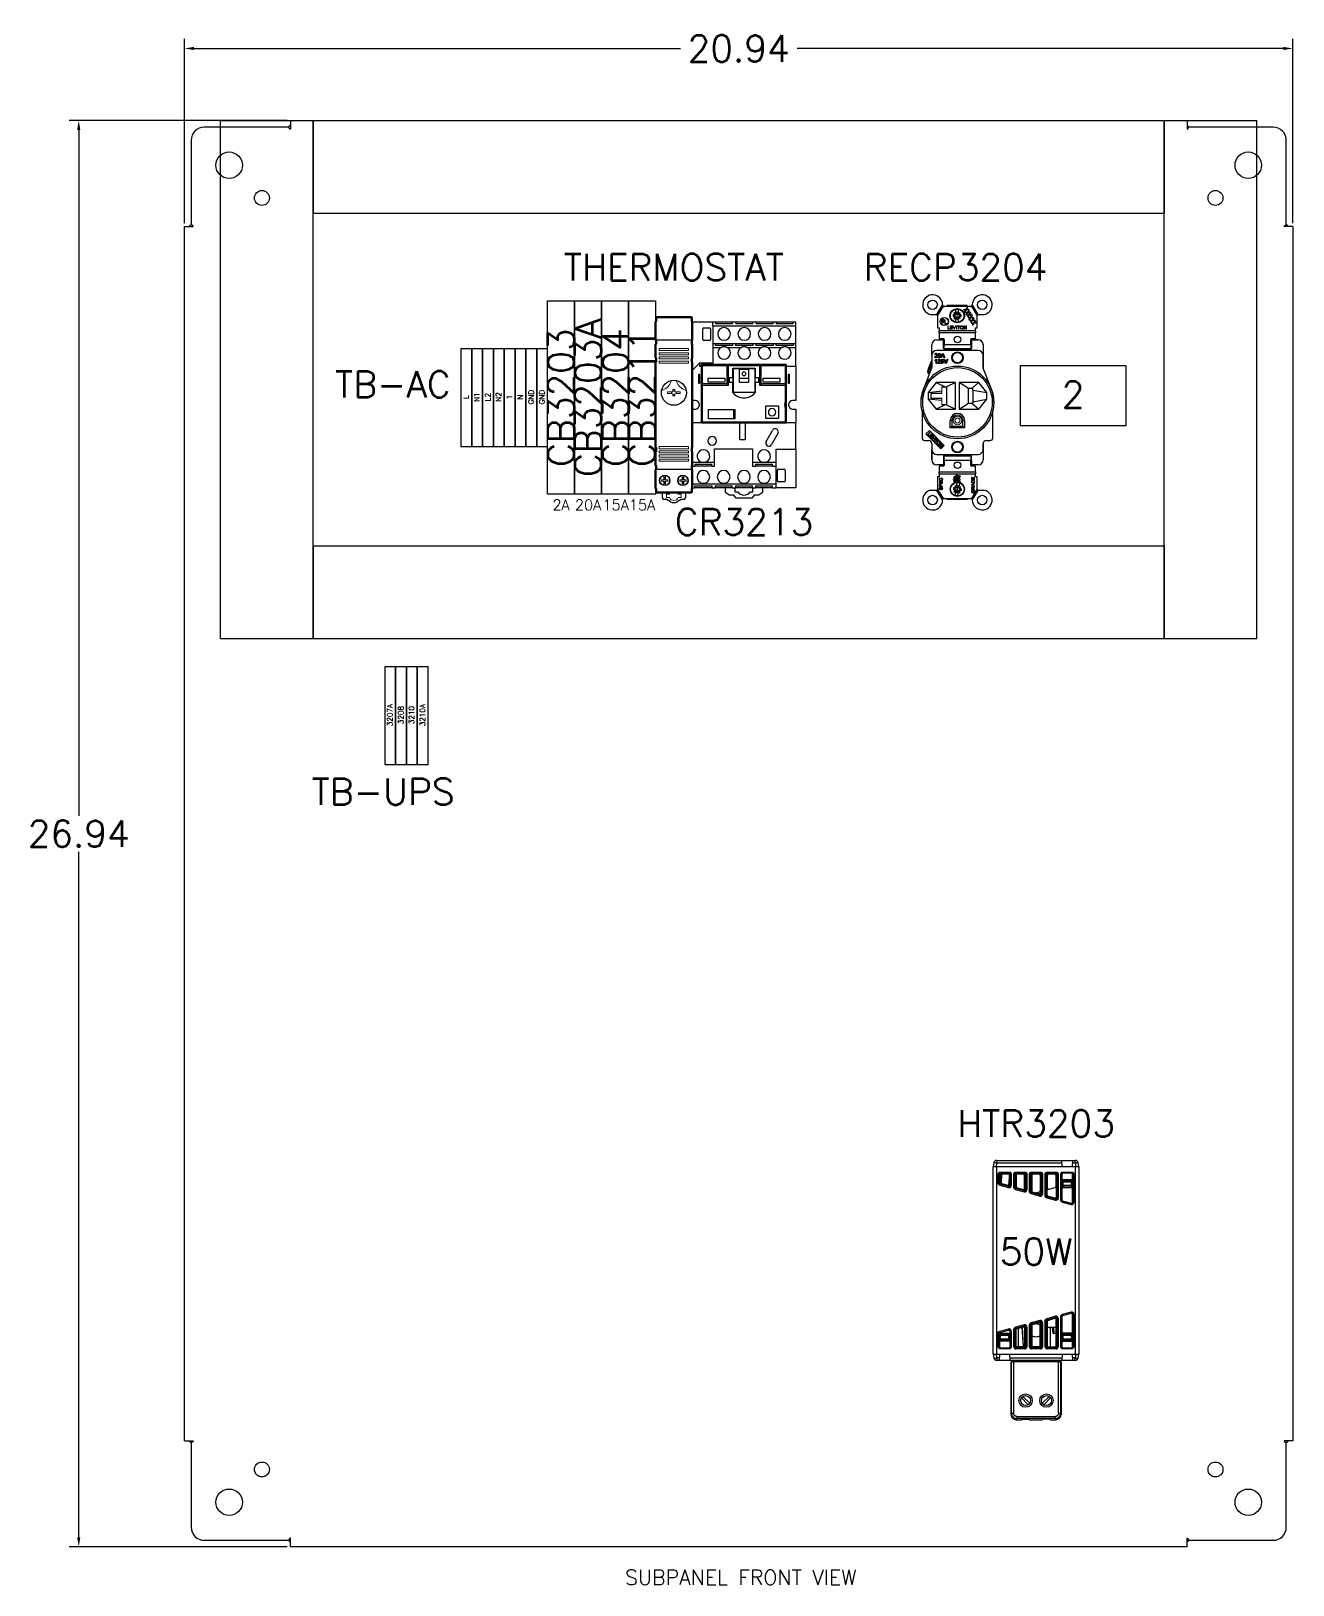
# Model space of a CAD drawing. Header units: inches. Extents: x -0.3 to 23.6, y 0.7 to 30.
import ezdxf
from ezdxf.enums import TextEntityAlignment as Align

# ---------------------------------------------------------------- set-up
doc = ezdxf.new("R2010")
doc.units = ezdxf.units.IN
doc.header["$MEASUREMENT"] = 0
doc.set_wipeout_variables(frame=1)
for name, color, linetype in [('DRAW', 7, 'Continuous'), ('PNPD', 7, 'Continuous'), ('PNPG', 72, 'Continuous'), ('PRTG', 130, 'Continuous'), ('PSYMS', 7, 'Continuous'), ('PTAG', 150, 'Continuous'), ('PWIRE', 84, 'Continuous')]:
    doc.layers.add(name, color=color, linetype=linetype)
doc.styles.get("Standard").update_dxf_attribs({"font": 'romans.shx'})
doc.styles.add('WD', font='romans.shx')
doc.dimstyles.get("Standard").update_dxf_attribs({"dimtxt": 0.18, "dimasz": 0.18, "dimexe": 0.18, "dimexo": 0.0625, "dimgap": 0.09, "dimtad": 0, "dimtih": 1, "dimtoh": 1, "dimdec": 4, "dimzin": 0, "dimdsep": 46, "dimtxsty": 'Standard', "dimcen": 0.09, "dimadec": 0, "dimazin": 0, "dimtfac": 1, "dimtdec": 4, "dimtofl": 0, "dimtmove": 0, "dimatfit": 3, "dimfxl": 1, "dimtolj": 1, "dimtzin": 0, "dimarcsym": 0})

msp = doc.modelspace()

# ---------------------------------------------------------------- blocks, each defined once
blk = doc.blocks.new('SCE-30P24')
for p, q in [((4.599, 28.232), (3.009, 28.232)), ((4.634, 28.357), (4.634, 28.271)), ((4.634, 28.357), (21.572, 28.357)), ((4.634, 28.271), (4.634, 28.191)), ((21.572, 28.357), (21.572, 28.271)), ((21.572, 28.271), (21.572, 28.191)), ((23.197, 28.232), (21.607, 28.232)), ((2.759, 27.982), (2.759, 26.393)), ((23.447, 26.393), (23.447, 27.982)), ((2.634, 3.42), (2.634, 26.357)), ((2.634, 26.357), (2.721, 26.357)), ((2.721, 26.357), (2.8, 26.357)), ((23.485, 26.357), (23.406, 26.357)), ((23.572, 26.357), (23.485, 26.357)), ((23.572, 26.357), (23.572, 3.42)), ((2.634, 3.42), (2.721, 3.42)), ((2.721, 3.42), (2.8, 3.42)), ((2.759, 3.384), (2.759, 1.795)), ((23.485, 3.42), (23.406, 3.42)), ((23.447, 1.795), (23.447, 3.384)), ((23.572, 3.42), (23.485, 3.42)), ((3.009, 1.545), (4.599, 1.545)), ((4.634, 1.506), (4.634, 1.586)), ((4.634, 1.42), (4.634, 1.506)), ((21.572, 1.506), (21.572, 1.586)), ((21.572, 1.42), (21.572, 1.506)), ((21.607, 1.545), (23.197, 1.545)), ((21.572, 1.42), (4.634, 1.42))]:
    blk.add_line(p, q)
for points in [[(4.61, 28.244), (4.608, 28.242), (4.607, 28.241), (4.605, 28.239), (4.604, 28.237), (4.602, 28.236), (4.601, 28.235), (4.6, 28.233), (4.599, 28.232)], [(4.609, 28.218), (4.608, 28.22), (4.606, 28.222), (4.605, 28.224), (4.604, 28.226), (4.602, 28.228), (4.601, 28.229), (4.6, 28.231), (4.599, 28.232)], [(4.634, 28.191), (4.633, 28.192), (4.631, 28.192), (4.63, 28.193), (4.629, 28.194), (4.627, 28.195), (4.626, 28.196), (4.625, 28.197), (4.623, 28.198), (4.622, 28.199), (4.621, 28.2), (4.62, 28.202), (4.618, 28.203), (4.617, 28.205), (4.616, 28.206), (4.615, 28.208), (4.614, 28.21), (4.612, 28.212), (4.611, 28.214), (4.609, 28.218)], [(4.617, 28.251), (4.613, 28.247), (4.61, 28.244)], [(4.634, 28.271), (4.633, 28.269), (4.632, 28.267), (4.63, 28.266), (4.629, 28.264), (4.628, 28.262), (4.626, 28.261), (4.625, 28.259), (4.624, 28.258), (4.623, 28.256), (4.621, 28.255), (4.62, 28.254), (4.619, 28.252), (4.617, 28.251)], [(21.572, 28.271), (21.573, 28.269), (21.574, 28.267), (21.576, 28.266), (21.577, 28.264), (21.578, 28.262), (21.58, 28.261), (21.581, 28.259), (21.582, 28.258), (21.584, 28.256), (21.585, 28.255), (21.586, 28.254), (21.587, 28.252), (21.589, 28.251), (21.594, 28.245)], [(21.572, 28.191), (21.573, 28.192), (21.575, 28.192), (21.576, 28.193), (21.577, 28.194), (21.579, 28.195), (21.58, 28.196), (21.581, 28.197), (21.583, 28.198), (21.584, 28.199), (21.585, 28.2), (21.587, 28.202), (21.588, 28.203), (21.589, 28.205), (21.59, 28.206), (21.591, 28.208), (21.592, 28.21), (21.594, 28.212), (21.595, 28.214)], [(21.594, 28.245), (21.596, 28.244), (21.598, 28.242), (21.599, 28.241), (21.601, 28.239), (21.602, 28.237), (21.604, 28.236), (21.605, 28.235), (21.606, 28.233), (21.607, 28.232)], [(21.595, 28.214), (21.597, 28.218), (21.599, 28.22), (21.6, 28.222), (21.601, 28.224), (21.602, 28.226), (21.604, 28.228), (21.605, 28.229), (21.606, 28.231), (21.607, 28.232)], [(2.721, 26.357), (2.723, 26.358), (2.724, 26.36), (2.726, 26.361), (2.728, 26.362), (2.729, 26.364), (2.731, 26.365), (2.732, 26.366), (2.734, 26.368), (2.735, 26.369), (2.737, 26.37), (2.738, 26.372), (2.739, 26.373), (2.741, 26.374), (2.746, 26.38)], [(2.746, 26.38), (2.748, 26.381), (2.749, 26.383), (2.751, 26.385), (2.753, 26.386), (2.754, 26.388), (2.756, 26.389), (2.757, 26.39), (2.758, 26.392), (2.759, 26.393)], [(2.778, 26.38), (2.774, 26.383), (2.771, 26.384), (2.769, 26.385), (2.767, 26.386), (2.766, 26.388), (2.764, 26.389), (2.762, 26.39), (2.761, 26.391), (2.759, 26.393)], [(2.8, 26.357), (2.8, 26.359), (2.799, 26.36), (2.798, 26.361), (2.798, 26.363), (2.797, 26.364), (2.796, 26.365), (2.795, 26.367), (2.794, 26.368), (2.793, 26.369), (2.791, 26.371), (2.79, 26.372), (2.788, 26.373), (2.787, 26.374), (2.785, 26.375), (2.783, 26.377), (2.781, 26.378), (2.78, 26.379), (2.778, 26.38)], [(23.406, 26.357), (23.406, 26.359), (23.407, 26.36), (23.408, 26.361), (23.409, 26.363), (23.409, 26.364), (23.41, 26.365), (23.411, 26.367), (23.412, 26.368), (23.414, 26.369), (23.415, 26.371), (23.416, 26.372), (23.418, 26.373), (23.419, 26.374), (23.421, 26.375), (23.423, 26.377), (23.425, 26.378), (23.427, 26.379), (23.429, 26.38), (23.433, 26.383)], [(23.433, 26.383), (23.435, 26.384), (23.437, 26.385), (23.439, 26.386), (23.441, 26.388), (23.442, 26.389), (23.444, 26.39), (23.445, 26.391), (23.447, 26.393)], [(23.458, 26.381), (23.457, 26.383), (23.455, 26.385), (23.454, 26.386), (23.452, 26.388), (23.451, 26.389), (23.449, 26.39), (23.448, 26.392), (23.447, 26.393)], [(23.465, 26.374), (23.462, 26.378), (23.458, 26.381)], [(23.485, 26.357), (23.484, 26.358), (23.482, 26.36), (23.48, 26.361), (23.478, 26.362), (23.477, 26.364), (23.475, 26.365), (23.474, 26.366), (23.472, 26.368), (23.471, 26.369), (23.469, 26.37), (23.468, 26.372), (23.467, 26.373), (23.465, 26.374)], [(2.721, 3.42), (2.723, 3.418), (2.724, 3.417), (2.726, 3.416), (2.728, 3.415), (2.729, 3.413), (2.731, 3.412), (2.732, 3.411), (2.734, 3.409), (2.735, 3.408), (2.737, 3.407), (2.738, 3.405), (2.739, 3.404), (2.741, 3.403)], [(2.741, 3.403), (2.745, 3.399), (2.748, 3.395)], [(2.748, 3.395), (2.749, 3.394), (2.751, 3.392), (2.753, 3.391), (2.754, 3.389), (2.756, 3.388), (2.757, 3.386), (2.758, 3.385), (2.759, 3.384)], [(2.774, 3.394), (2.771, 3.393), (2.769, 3.392), (2.767, 3.39), (2.766, 3.389), (2.764, 3.388), (2.762, 3.387), (2.761, 3.385), (2.759, 3.384)], [(2.8, 3.42), (2.8, 3.418), (2.799, 3.417), (2.798, 3.415), (2.798, 3.414), (2.797, 3.413), (2.796, 3.411), (2.795, 3.41), (2.794, 3.409), (2.793, 3.407), (2.791, 3.406), (2.79, 3.405), (2.788, 3.404), (2.787, 3.403), (2.785, 3.401), (2.783, 3.4), (2.781, 3.399), (2.78, 3.398), (2.778, 3.397), (2.774, 3.394)], [(23.406, 3.42), (23.406, 3.418), (23.407, 3.417), (23.408, 3.415), (23.409, 3.414), (23.409, 3.413), (23.41, 3.411), (23.411, 3.41), (23.412, 3.409), (23.414, 3.407), (23.415, 3.406), (23.416, 3.405), (23.418, 3.404), (23.419, 3.403), (23.421, 3.401), (23.423, 3.4), (23.425, 3.399), (23.427, 3.398), (23.429, 3.397)], [(23.429, 3.397), (23.433, 3.394), (23.435, 3.393), (23.437, 3.392), (23.439, 3.39), (23.441, 3.389), (23.442, 3.388), (23.444, 3.387), (23.445, 3.385), (23.447, 3.384)], [(23.46, 3.397), (23.458, 3.395), (23.457, 3.394), (23.455, 3.392), (23.454, 3.391), (23.452, 3.389), (23.451, 3.388), (23.449, 3.386), (23.448, 3.385), (23.447, 3.384)], [(23.485, 3.42), (23.484, 3.418), (23.482, 3.417), (23.48, 3.416), (23.478, 3.415), (23.477, 3.413), (23.475, 3.412), (23.474, 3.411), (23.472, 3.409), (23.471, 3.408), (23.469, 3.407), (23.468, 3.405), (23.467, 3.404), (23.465, 3.403), (23.46, 3.397)], [(4.611, 1.563), (4.609, 1.559), (4.608, 1.557), (4.606, 1.555), (4.605, 1.553), (4.604, 1.551), (4.602, 1.549), (4.601, 1.547), (4.6, 1.546), (4.599, 1.545)], [(4.612, 1.531), (4.61, 1.533), (4.608, 1.535), (4.607, 1.536), (4.605, 1.538), (4.604, 1.539), (4.602, 1.541), (4.601, 1.542), (4.6, 1.544), (4.599, 1.545)], [(4.634, 1.586), (4.633, 1.585), (4.631, 1.584), (4.63, 1.584), (4.629, 1.583), (4.627, 1.582), (4.626, 1.581), (4.625, 1.58), (4.623, 1.579), (4.622, 1.578), (4.621, 1.577), (4.62, 1.575), (4.618, 1.574), (4.617, 1.572), (4.616, 1.57), (4.615, 1.569), (4.614, 1.567), (4.612, 1.565), (4.611, 1.563)], [(4.634, 1.506), (4.633, 1.508), (4.632, 1.51), (4.63, 1.511), (4.629, 1.513), (4.628, 1.515), (4.626, 1.516), (4.625, 1.518), (4.624, 1.519), (4.623, 1.521), (4.621, 1.522), (4.62, 1.523), (4.619, 1.525), (4.617, 1.526), (4.612, 1.531)], [(21.572, 1.586), (21.573, 1.585), (21.575, 1.584), (21.576, 1.584), (21.577, 1.583), (21.579, 1.582), (21.58, 1.581), (21.581, 1.58), (21.583, 1.579), (21.584, 1.578), (21.585, 1.577), (21.587, 1.575), (21.588, 1.574), (21.589, 1.572), (21.59, 1.57), (21.591, 1.569), (21.592, 1.567), (21.594, 1.565), (21.595, 1.563), (21.597, 1.559)], [(21.572, 1.506), (21.573, 1.508), (21.574, 1.51), (21.576, 1.511), (21.577, 1.513), (21.578, 1.515), (21.58, 1.516), (21.581, 1.518), (21.582, 1.519), (21.584, 1.521), (21.585, 1.522), (21.586, 1.523), (21.587, 1.525), (21.589, 1.526)], [(21.589, 1.526), (21.593, 1.53), (21.596, 1.533)], [(21.596, 1.533), (21.598, 1.535), (21.599, 1.536), (21.601, 1.538), (21.602, 1.539), (21.604, 1.541), (21.605, 1.542), (21.606, 1.544), (21.607, 1.545)], [(21.597, 1.559), (21.599, 1.557), (21.6, 1.555), (21.601, 1.553), (21.602, 1.551), (21.604, 1.549), (21.605, 1.547), (21.606, 1.546), (21.607, 1.545)]]:
    blk.add_lwpolyline(points)
for centre, radius in [((3.478, 27.513), 0.25), ((22.728, 27.513), 0.25), ((4.097, 26.895), 0.141), ((22.109, 26.895), 0.141), ((4.097, 2.882), 0.141), ((22.109, 2.882), 0.141), ((3.478, 2.263), 0.25), ((22.728, 2.263), 0.25)]:
    blk.add_circle(centre, radius)
for centre, start, end in [((3.009, 27.982), 90, 180), ((23.197, 27.982), 0, 90), ((3.009, 1.795), 180, 270), ((23.197, 1.795), 270, 0)]:
    blk.add_arc(centre, 0.25, start, end)
at = {"insert": (13.142, 0.985), "char_height": 0.28333, "width": 4.30667, "attachment_point": 2, "line_spacing_factor": 0.9}
blk.add_mtext('{\\Fromans|c0;SUBPANEL FRONT VIEW}', dxfattribs=at)
blk = doc.blocks.new('SCE-TSH50')
at = {"linetype": 'Continuous'}
for p, q in [((0.011, 4.848), (0, 4.78)), ((0, 1.236), (0, 4.78)), ((0, 4.78), (0, 4.78)), ((0, 4.78), (1.614, 4.78)), ((0.058, 4.78), (0.07, 4.848)), ((0.059, 4.78), (0.059, 1.236)), ((0.065, 4.849), (0.063, 4.849)), ((0.068, 4.849), (0.065, 4.849)), ((0.07, 4.848), (0.068, 4.849)), ((0.07, 4.898), (0.07, 4.848)), ((0.07, 4.898), (1.544, 4.898)), ((0.07, 4.848), (1.297, 4.848)), ((1.3, 4.78), (1.294, 4.898)), ((1.495, 4.78), (1.501, 4.898)), ((1.499, 4.848), (1.544, 4.848)), ((1.544, 4.848), (1.544, 4.898)), ((1.544, 4.848), (1.556, 4.78)), ((1.555, 1.236), (1.555, 4.78)), ((1.614, 4.78), (1.603, 4.848)), ((1.614, 4.78), (1.614, 1.236)), ((0.095, 4.466), (0.095, 4.639)), ((0.114, 4.639), (0.095, 4.639)), ((0.095, 4.466), (0.114, 4.466)), ((0.114, 4.639), (0.114, 4.466)), ((0.114, 4.639), (0.13, 4.623)), ((0.13, 4.479), (0.114, 4.466)), ((0.128, 4.448), (0.123, 4.429)), ((0.123, 4.429), (0.29, 4.384)), ((0.128, 4.448), (0.144, 4.46)), ((0.295, 4.402), (0.128, 4.448)), ((0.13, 4.623), (0.13, 4.479)), ((0.133, 4.677), (0.133, 4.658)), ((0.133, 4.677), (0.3, 4.677)), ((0.149, 4.642), (0.133, 4.658)), ((0.3, 4.658), (0.133, 4.658)), ((0.279, 4.424), (0.144, 4.46)), ((0.149, 4.642), (0.284, 4.642)), ((0.158, 4.641), (0.149, 4.459)), ((0.279, 4.424), (0.295, 4.402)), ((0.3, 4.658), (0.284, 4.642)), ((0.29, 4.384), (0.295, 4.402)), ((0.296, 4.427), (0.303, 4.565)), ((0.3, 4.658), (0.3, 4.677)), ((0.303, 4.52), (0.301, 4.52)), ((0.303, 4.623), (0.319, 4.639)), ((0.303, 4.442), (0.303, 4.623)), ((0.319, 4.421), (0.303, 4.442)), ((0.319, 4.421), (0.319, 4.639)), ((0.338, 4.639), (0.319, 4.639)), ((0.319, 4.421), (0.338, 4.421)), ((0.338, 4.639), (0.338, 4.421)), ((0.39, 4.386), (0.39, 4.639)), ((0.409, 4.639), (0.39, 4.639)), ((0.409, 4.639), (0.409, 4.386)), ((0.409, 4.639), (0.425, 4.623)), ((0.425, 4.623), (0.426, 4.399)), ((0.428, 4.677), (0.428, 4.658)), ((0.428, 4.677), (0.595, 4.677)), ((0.444, 4.642), (0.428, 4.658)), ((0.595, 4.658), (0.428, 4.658)), ((0.432, 4.616), (0.432, 4.384)), ((0.444, 4.642), (0.58, 4.642)), ((0.573, 4.635), (0.451, 4.635)), ((0.595, 4.658), (0.58, 4.642)), ((0.591, 4.348), (0.592, 4.616)), ((0.595, 4.658), (0.595, 4.677)), ((0.598, 4.363), (0.599, 4.623)), ((0.599, 4.623), (0.614, 4.639)), ((0.614, 4.341), (0.614, 4.639)), ((0.634, 4.639), (0.614, 4.639)), ((0.634, 4.639), (0.634, 4.341)), ((0.685, 4.306), (0.685, 4.639)), ((0.704, 4.639), (0.685, 4.639)), ((0.704, 4.639), (0.704, 4.306)), ((0.704, 4.639), (0.72, 4.623)), ((0.72, 4.623), (0.721, 4.319)), ((0.724, 4.677), (0.724, 4.658)), ((0.724, 4.677), (0.891, 4.677)), ((0.739, 4.642), (0.724, 4.658)), ((0.891, 4.658), (0.724, 4.658)), ((0.727, 4.616), (0.728, 4.304)), ((0.739, 4.642), (0.875, 4.642)), ((0.868, 4.635), (0.746, 4.635)), ((0.891, 4.658), (0.875, 4.642)), ((0.887, 4.616), (0.886, 4.324)), ((0.891, 4.658), (0.891, 4.677)), ((0.893, 4.283), (0.894, 4.623)), ((0.894, 4.623), (0.91, 4.639)), ((0.91, 4.261), (0.91, 4.639)), ((0.929, 4.639), (0.91, 4.639)), ((0.929, 4.639), (0.929, 4.261)), ((0.981, 4.226), (0.981, 4.639)), ((1, 4.639), (0.981, 4.639)), ((1, 4.639), (1, 4.226)), ((1, 4.639), (1.016, 4.623)), ((1.017, 4.239), (1.016, 4.623)), ((1.019, 4.677), (1.019, 4.658)), ((1.019, 4.677), (1.186, 4.677)), ((1.035, 4.642), (1.019, 4.658)), ((1.186, 4.658), (1.019, 4.658)), ((1.023, 4.371), (1.022, 4.616)), ((1.035, 4.642), (1.17, 4.642)), ((1.163, 4.635), (1.041, 4.635)), ((1.186, 4.658), (1.17, 4.642)), ((1.183, 4.616), (1.182, 4.404)), ((1.186, 4.658), (1.186, 4.677)), ((1.189, 4.623), (1.188, 4.203)), ((1.189, 4.623), (1.205, 4.639)), ((1.205, 4.181), (1.205, 4.639)), ((1.224, 4.639), (1.205, 4.639)), ((1.224, 4.639), (1.224, 4.181)), ((1.276, 4.146), (1.276, 4.639)), ((1.295, 4.639), (1.276, 4.639)), ((1.295, 4.639), (1.295, 4.146)), ((1.295, 4.639), (1.297, 4.637)), ((1.297, 4.637), (1.297, 4.534)), ((1.297, 4.534), (1.311, 4.52)), ((1.297, 4.534), (1.498, 4.534)), ((1.311, 4.52), (1.311, 4.394)), ((1.311, 4.52), (1.484, 4.52)), ((1.314, 4.677), (1.314, 4.658)), ((1.314, 4.677), (1.481, 4.677)), ((1.316, 4.656), (1.314, 4.658)), ((1.481, 4.658), (1.314, 4.658)), ((1.319, 4.421), (1.314, 4.52)), ((1.314, 4.512), (1.481, 4.512)), ((1.315, 4.492), (1.48, 4.492)), ((1.479, 4.656), (1.316, 4.656)), ((1.484, 4.421), (1.319, 4.421)), ((1.476, 4.421), (1.482, 4.52)), ((1.481, 4.658), (1.479, 4.656)), ((1.481, 4.658), (1.481, 4.677)), ((1.484, 4.52), (1.498, 4.534)), ((1.484, 4.394), (1.484, 4.52)), ((1.498, 4.637), (1.5, 4.639)), ((1.498, 4.534), (1.498, 4.637)), ((1.5, 4.101), (1.5, 4.639)), ((1.519, 4.639), (1.5, 4.639)), ((1.519, 4.639), (1.519, 4.101)), ((0.39, 4.386), (0.409, 4.386)), ((0.426, 4.399), (0.409, 4.386)), ((0.423, 4.368), (0.418, 4.349)), ((0.418, 4.349), (0.585, 4.304)), ((0.423, 4.368), (0.44, 4.38)), ((0.59, 4.322), (0.423, 4.368)), ((0.574, 4.344), (0.44, 4.38)), ((0.574, 4.344), (0.59, 4.322)), ((0.585, 4.304), (0.59, 4.322)), ((0.614, 4.341), (0.598, 4.363)), ((0.614, 4.341), (0.634, 4.341)), ((0.685, 4.306), (0.704, 4.306)), ((0.721, 4.319), (0.704, 4.306)), ((0.719, 4.288), (0.714, 4.269)), ((0.714, 4.269), (0.881, 4.224)), ((0.719, 4.288), (0.735, 4.3)), ((0.886, 4.242), (0.719, 4.288)), ((0.869, 4.264), (0.735, 4.3)), ((0.794, 4.284), (0.872, 4.306)), ((0.869, 4.264), (0.886, 4.242)), ((0.881, 4.224), (0.886, 4.242)), ((0.91, 4.261), (0.893, 4.283)), ((0.91, 4.261), (0.929, 4.261)), ((0.981, 4.226), (1, 4.226)), ((1.017, 4.239), (1, 4.226)), ((1.014, 4.208), (1.009, 4.189)), ((1.009, 4.189), (1.176, 4.144)), ((1.014, 4.208), (1.031, 4.22)), ((1.181, 4.162), (1.014, 4.208)), ((1.164, 4.184), (1.031, 4.22)), ((1.047, 4.353), (1.168, 4.385)), ((1.164, 4.184), (1.181, 4.162)), ((1.176, 4.144), (1.181, 4.162)), ((1.205, 4.181), (1.188, 4.203)), ((1.205, 4.181), (1.224, 4.181)), ((1.276, 4.146), (1.295, 4.146)), ((1.297, 4.148), (1.295, 4.146)), ((1.297, 4.38), (1.311, 4.394)), ((1.297, 4.38), (1.297, 4.148)), ((1.498, 4.38), (1.297, 4.38)), ((1.309, 4.127), (1.304, 4.109)), ((1.304, 4.109), (1.471, 4.064)), ((1.309, 4.127), (1.311, 4.129)), ((1.476, 4.082), (1.309, 4.127)), ((1.484, 4.394), (1.311, 4.394)), ((1.311, 4.129), (1.474, 4.085)), ((1.498, 4.38), (1.484, 4.394)), ((1.498, 4.103), (1.498, 4.38)), ((1.471, 4.064), (1.476, 4.082)), ((1.474, 4.085), (1.476, 4.082)), ((1.5, 4.101), (1.498, 4.103)), ((1.5, 4.101), (1.519, 4.101)), ((0.585, 1.792), (0.418, 1.747)), ((0.423, 1.728), (0.59, 1.773)), ((0.59, 1.773), (0.574, 1.751)), ((0.59, 1.773), (0.585, 1.792)), ((0.704, 1.79), (0.685, 1.79)), ((0.685, 1.377), (0.685, 1.79)), ((0.704, 1.79), (0.721, 1.777)), ((0.704, 1.79), (0.704, 1.377)), ((0.881, 1.872), (0.714, 1.827)), ((0.714, 1.827), (0.719, 1.808)), ((0.719, 1.808), (0.886, 1.854)), ((0.736, 1.795), (0.719, 1.808)), ((0.721, 1.777), (0.72, 1.393)), ((0.728, 1.791), (0.727, 1.4)), ((0.736, 1.795), (0.869, 1.831)), ((0.872, 1.79), (0.794, 1.811)), ((0.886, 1.854), (0.869, 1.831)), ((0.886, 1.854), (0.881, 1.872)), ((0.887, 1.4), (0.886, 1.772)), ((0.893, 1.813), (0.91, 1.835)), ((0.894, 1.393), (0.893, 1.813)), ((0.929, 1.835), (0.91, 1.835)), ((0.91, 1.377), (0.91, 1.835)), ((0.929, 1.835), (0.929, 1.377)), ((1, 1.87), (0.981, 1.87)), ((0.981, 1.377), (0.981, 1.87)), ((1, 1.87), (1.017, 1.857)), ((1, 1.377), (1, 1.87)), ((1.175, 1.953), (1.009, 1.907)), ((1.012, 1.895), (1.013, 1.891)), ((1.014, 1.888), (1.18, 1.934)), ((1.03, 1.875), (1.014, 1.888)), ((1.017, 1.857), (1.016, 1.393)), ((1.03, 1.875), (1.163, 1.916)), ((1.18, 1.934), (1.163, 1.916)), ((1.177, 1.946), (1.175, 1.953)), ((1.178, 1.941), (1.177, 1.946)), ((1.188, 1.898), (1.199, 1.91)), ((1.189, 1.393), (1.188, 1.898)), ((1.199, 1.91), (1.205, 1.916)), ((1.224, 1.916), (1.205, 1.916)), ((1.205, 1.377), (1.205, 1.916)), ((1.224, 1.916), (1.224, 1.377)), ((1.295, 1.95), (1.276, 1.95)), ((1.276, 1.377), (1.276, 1.95)), ((1.295, 1.95), (1.297, 1.948)), ((1.295, 1.95), (1.295, 1.377)), ((1.297, 1.948), (1.297, 1.636)), ((1.47, 2.033), (1.304, 1.987)), ((1.307, 1.975), (1.308, 1.971)), ((1.309, 1.968), (1.475, 2.014)), ((1.309, 1.968), (1.311, 1.967)), ((1.311, 1.967), (1.474, 2.012)), ((1.472, 2.026), (1.47, 2.033)), ((1.474, 2.021), (1.472, 2.026)), ((1.474, 2.012), (1.475, 2.014)), ((1.498, 1.994), (1.5, 1.996)), ((1.498, 1.636), (1.498, 1.994)), ((1.519, 1.996), (1.5, 1.996)), ((1.5, 1.377), (1.5, 1.996)), ((1.519, 1.996), (1.519, 1.377)), ((0.29, 1.712), (0.095, 1.659)), ((0.095, 1.377), (0.095, 1.659)), ((0.114, 1.644), (0.295, 1.693)), ((0.116, 1.643), (0.114, 1.644)), ((0.114, 1.644), (0.114, 1.377)), ((0.293, 1.691), (0.116, 1.643)), ((0.116, 1.643), (0.116, 1.636)), ((0.116, 1.636), (0.13, 1.622)), ((0.116, 1.636), (0.317, 1.636)), ((0.116, 1.482), (0.13, 1.496)), ((0.317, 1.482), (0.116, 1.482)), ((0.116, 1.482), (0.116, 1.379)), ((0.13, 1.622), (0.13, 1.496)), ((0.13, 1.622), (0.303, 1.622)), ((0.13, 1.594), (0.295, 1.594)), ((0.303, 1.496), (0.13, 1.496)), ((0.132, 1.496), (0.138, 1.594)), ((0.3, 1.504), (0.133, 1.504)), ((0.299, 1.524), (0.134, 1.524)), ((0.17, 1.622), (0.168, 1.594)), ((0.25, 1.594), (0.251, 1.622)), ((0.295, 1.693), (0.29, 1.712)), ((0.295, 1.693), (0.293, 1.691)), ((0.301, 1.496), (0.295, 1.594)), ((0.303, 1.622), (0.317, 1.636)), ((0.303, 1.496), (0.303, 1.622)), ((0.317, 1.482), (0.303, 1.496)), ((0.317, 1.672), (0.319, 1.675)), ((0.317, 1.636), (0.317, 1.672)), ((0.317, 1.379), (0.317, 1.482)), ((0.338, 1.675), (0.319, 1.675)), ((0.319, 1.377), (0.319, 1.675)), ((0.338, 1.675), (0.338, 1.377)), ((0.409, 1.71), (0.39, 1.71)), ((0.39, 1.377), (0.39, 1.71)), ((0.409, 1.71), (0.426, 1.697)), ((0.409, 1.71), (0.409, 1.377)), ((0.418, 1.747), (0.423, 1.728)), ((0.44, 1.715), (0.423, 1.728)), ((0.426, 1.697), (0.425, 1.393)), ((0.44, 1.715), (0.574, 1.751)), ((0.475, 1.374), (0.475, 1.725)), ((0.568, 1.373), (0.548, 1.745)), ((0.573, 1.373), (0.553, 1.746)), ((0.591, 1.748), (0.592, 1.4)), ((0.598, 1.733), (0.614, 1.755)), ((0.598, 1.733), (0.599, 1.393)), ((0.634, 1.755), (0.614, 1.755)), ((0.614, 1.377), (0.614, 1.755)), ((0.634, 1.755), (0.634, 1.377)), ((0.808, 1.567), (0.807, 1.567)), ((1.017, 1.748), (1.188, 1.748)), ((1.076, 1.748), (1.076, 1.374)), ((1.134, 1.63), (1.117, 1.748)), ((1.189, 1.63), (1.134, 1.63)), ((1.139, 1.748), (1.141, 1.63)), ((1.498, 1.636), (1.297, 1.636)), ((1.297, 1.636), (1.311, 1.622)), ((1.311, 1.496), (1.297, 1.482)), ((1.297, 1.482), (1.498, 1.482)), ((1.297, 1.482), (1.297, 1.379)), ((1.311, 1.622), (1.484, 1.622)), ((1.311, 1.622), (1.311, 1.496)), ((1.484, 1.496), (1.311, 1.496)), ((1.314, 1.496), (1.319, 1.594)), ((1.481, 1.504), (1.314, 1.504)), ((1.48, 1.524), (1.315, 1.524)), ((1.319, 1.594), (1.484, 1.594)), ((1.376, 1.594), (1.375, 1.622)), ((1.482, 1.496), (1.476, 1.594)), ((1.484, 1.622), (1.498, 1.636)), ((1.484, 1.496), (1.484, 1.622)), ((1.498, 1.482), (1.484, 1.496)), ((1.498, 1.379), (1.498, 1.482)), ((0, 1.236), (1.614, 1.236)), ((0, 1.236), (0.011, 1.167)), ((0.07, 1.167), (0.058, 1.236)), ((0.095, 1.377), (0.114, 1.377)), ((0.118, 1.236), (0.112, 1.118)), ((0.116, 1.379), (0.114, 1.377)), ((0.133, 1.358), (0.135, 1.36)), ((0.133, 1.358), (0.3, 1.358)), ((0.133, 1.358), (0.133, 1.339)), ((0.3, 1.339), (0.133, 1.339)), ((0.135, 1.36), (0.298, 1.36)), ((0.298, 1.36), (0.3, 1.358)), ((0.3, 1.339), (0.3, 1.358)), ((0.321, 1.118), (0.315, 1.236)), ((0.319, 1.377), (0.317, 1.379)), ((0.319, 1.377), (0.338, 1.377)), ((0.39, 1.377), (0.409, 1.377)), ((0.425, 1.393), (0.409, 1.377)), ((0.428, 1.358), (0.444, 1.374)), ((0.428, 1.358), (0.595, 1.358)), ((0.428, 1.358), (0.428, 1.339)), ((0.595, 1.339), (0.428, 1.339)), ((0.58, 1.374), (0.444, 1.374)), ((0.58, 1.374), (0.595, 1.358)), ((0.595, 1.339), (0.595, 1.358)), ((0.614, 1.377), (0.599, 1.393)), ((0.614, 1.377), (0.634, 1.377)), ((0.685, 1.377), (0.704, 1.377)), ((0.72, 1.393), (0.704, 1.377)), ((0.724, 1.358), (0.739, 1.374)), ((0.724, 1.358), (0.891, 1.358)), ((0.724, 1.358), (0.724, 1.339)), ((0.891, 1.339), (0.724, 1.339)), ((0.875, 1.374), (0.739, 1.374)), ((0.746, 1.38), (0.868, 1.38)), ((0.875, 1.374), (0.891, 1.358)), ((0.891, 1.339), (0.891, 1.358)), ((0.91, 1.377), (0.894, 1.393)), ((0.91, 1.377), (0.929, 1.377)), ((0.981, 1.377), (1, 1.377)), ((1.016, 1.393), (1, 1.377)), ((1.019, 1.358), (1.035, 1.374)), ((1.019, 1.358), (1.186, 1.358)), ((1.019, 1.358), (1.019, 1.339)), ((1.186, 1.339), (1.019, 1.339)), ((1.035, 1.374), (1.17, 1.374)), ((1.17, 1.374), (1.186, 1.358)), ((1.186, 1.339), (1.186, 1.358)), ((1.205, 1.377), (1.189, 1.393)), ((1.205, 1.377), (1.224, 1.377)), ((1.276, 1.377), (1.295, 1.377)), ((1.299, 1.236), (1.293, 1.118)), ((1.297, 1.379), (1.295, 1.377)), ((1.314, 1.358), (1.316, 1.36)), ((1.314, 1.358), (1.481, 1.358)), ((1.314, 1.358), (1.314, 1.339)), ((1.481, 1.339), (1.314, 1.339)), ((1.316, 1.36), (1.479, 1.36)), ((1.479, 1.36), (1.481, 1.358)), ((1.481, 1.339), (1.481, 1.358)), ((1.503, 1.118), (1.496, 1.236)), ((1.5, 1.377), (1.498, 1.379)), ((1.5, 1.377), (1.519, 1.377)), ((1.556, 1.236), (1.544, 1.167)), ((1.603, 1.167), (1.614, 1.236)), ((0.114, 1.167), (0.07, 1.167)), ((0.07, 1.167), (0.07, 1.118)), ((1.544, 1.118), (0.07, 1.118)), ((0.319, 1.167), (1.296, 1.167)), ((1.28, 1.094), (0.335, 1.094)), ((0.335, 0.098), (0.335, 1.094)), ((0.344, 0.121), (0.344, 1.094)), ((0.383, 1.094), (0.383, 0.121)), ((0.404, 1.094), (0.404, 1.118)), ((0.422, 1.094), (0.419, 1.118)), ((0.515, 1.094), (0.518, 1.118)), ((0.533, 1.118), (0.532, 1.094)), ((0.722, 1.094), (0.722, 1.118)), ((0.892, 1.118), (0.892, 1.094)), ((1.082, 1.094), (1.081, 1.118)), ((1.099, 1.094), (1.096, 1.118)), ((1.193, 1.094), (1.195, 1.118)), ((1.211, 1.118), (1.21, 1.094)), ((1.231, 0.121), (1.231, 1.094)), ((1.27, 1.094), (1.27, 0.121)), ((1.28, 1.094), (1.28, 0.098)), ((1.544, 1.167), (1.5, 1.167)), ((1.544, 1.118), (1.544, 1.167)), ((0.532, 0.412), (0.661, 0.283)), ((0.689, 0.311), (0.56, 0.44)), ((1.055, 0.44), (0.925, 0.311)), ((0.953, 0.283), (1.082, 0.412)), ((0.344, 0.121), (0.335, 0.098)), ((0.344, 0.121), (0.383, 0.121)), ((0.433, 0), (0.442, 0.022)), ((0.433, 0), (0.533, 0)), ((0.442, 0.062), (1.172, 0.062)), ((0.442, 0.062), (0.442, 0.022)), ((1.172, 0.022), (0.442, 0.022)), ((0.533, 0), (0.543, 0.013)), ((0.543, 0.013), (0.677, 0.013)), ((0.677, 0.013), (0.687, 0)), ((0.687, 0), (0.927, 0)), ((0.937, 0.013), (0.927, 0)), ((1.071, 0.013), (0.937, 0.013)), ((1.081, 0), (1.071, 0.013)), ((1.081, 0), (1.181, 0)), ((1.172, 0.022), (1.172, 0.062)), ((1.172, 0.022), (1.181, 0)), ((1.231, 0.121), (1.27, 0.121)), ((1.28, 0.098), (1.27, 0.121))]:
    blk.add_line(p, q, dxfattribs=at)
for points in [[(0.063, 4.849), (0.055, 4.85), (0.047, 4.851), (0.04, 4.852), (0.033, 4.852), (0.027, 4.852), (0.022, 4.852), (0.017, 4.851), (0.014, 4.851), (0.012, 4.85), (0.011, 4.848)], [(1.603, 4.848), (1.602, 4.85), (1.599, 4.851), (1.596, 4.851), (1.591, 4.852), (1.585, 4.852), (1.578, 4.852), (1.57, 4.851), (1.562, 4.851), (1.553, 4.85), (1.544, 4.848)], [(0.095, 4.639), (0.095, 4.645), (0.097, 4.65), (0.099, 4.656), (0.102, 4.661), (0.106, 4.666), (0.11, 4.67), (0.115, 4.673), (0.121, 4.675), (0.127, 4.676), (0.133, 4.677)], [(0.123, 4.429), (0.117, 4.431), (0.112, 4.434), (0.107, 4.438), (0.103, 4.443), (0.099, 4.448), (0.097, 4.454), (0.095, 4.46), (0.095, 4.466)], [(0.114, 4.639), (0.114, 4.642), (0.115, 4.645), (0.116, 4.648), (0.117, 4.65), (0.119, 4.653), (0.121, 4.655), (0.124, 4.656), (0.127, 4.657), (0.13, 4.658), (0.133, 4.658)], [(0.114, 4.466), (0.114, 4.463), (0.115, 4.46), (0.116, 4.457), (0.118, 4.454), (0.12, 4.452), (0.122, 4.45), (0.125, 4.449), (0.128, 4.448)], [(0.149, 4.642), (0.145, 4.642), (0.141, 4.641), (0.138, 4.639), (0.135, 4.636), (0.133, 4.633), (0.131, 4.63), (0.13, 4.627), (0.13, 4.623)], [(0.13, 4.479), (0.13, 4.476), (0.131, 4.472), (0.132, 4.47), (0.134, 4.467), (0.136, 4.465), (0.139, 4.463), (0.141, 4.461), (0.144, 4.46)], [(0.29, 4.384), (0.296, 4.383), (0.302, 4.383), (0.308, 4.383), (0.314, 4.385), (0.319, 4.387), (0.324, 4.39), (0.328, 4.394), (0.332, 4.399), (0.334, 4.404), (0.337, 4.409), (0.338, 4.415), (0.338, 4.421)], [(0.319, 4.421), (0.319, 4.417), (0.318, 4.413), (0.317, 4.41), (0.315, 4.407), (0.312, 4.405), (0.309, 4.403), (0.306, 4.402), (0.303, 4.401), (0.299, 4.402), (0.295, 4.402)], [(0.3, 4.677), (0.306, 4.676), (0.312, 4.675), (0.318, 4.673), (0.323, 4.67), (0.327, 4.666), (0.331, 4.661), (0.334, 4.656), (0.337, 4.651), (0.338, 4.645), (0.338, 4.639)], [(0.3, 4.658), (0.303, 4.658), (0.307, 4.657), (0.309, 4.656), (0.312, 4.654), (0.314, 4.653), (0.316, 4.65), (0.318, 4.648), (0.319, 4.645), (0.319, 4.642), (0.319, 4.639)], [(0.39, 4.639), (0.391, 4.645), (0.392, 4.65), (0.394, 4.656), (0.397, 4.661), (0.401, 4.666), (0.406, 4.67), (0.411, 4.673), (0.416, 4.675), (0.422, 4.676), (0.428, 4.677)], [(0.409, 4.639), (0.409, 4.642), (0.41, 4.645), (0.411, 4.648), (0.412, 4.651), (0.414, 4.653), (0.417, 4.655), (0.419, 4.656), (0.422, 4.657), (0.425, 4.658), (0.428, 4.658)], [(0.595, 4.677), (0.602, 4.676), (0.608, 4.675), (0.613, 4.673), (0.618, 4.67), (0.623, 4.666), (0.627, 4.661), (0.63, 4.656), (0.632, 4.651), (0.633, 4.645), (0.634, 4.639)], [(0.595, 4.658), (0.599, 4.658), (0.602, 4.657), (0.605, 4.656), (0.607, 4.654), (0.609, 4.653), (0.611, 4.65), (0.613, 4.648), (0.614, 4.645), (0.614, 4.642), (0.614, 4.639)], [(0.685, 4.639), (0.686, 4.645), (0.687, 4.65), (0.689, 4.656), (0.692, 4.661), (0.696, 4.666), (0.701, 4.67), (0.706, 4.673), (0.712, 4.675), (0.717, 4.676), (0.724, 4.677)], [(0.704, 4.639), (0.705, 4.642), (0.705, 4.645), (0.706, 4.648), (0.708, 4.651), (0.71, 4.653), (0.712, 4.655), (0.714, 4.656), (0.717, 4.657), (0.72, 4.658), (0.724, 4.658)], [(0.739, 4.642), (0.736, 4.642), (0.732, 4.641), (0.729, 4.639), (0.726, 4.636), (0.723, 4.633), (0.722, 4.63), (0.721, 4.627), (0.72, 4.623)], [(0.891, 4.677), (0.897, 4.676), (0.903, 4.675), (0.908, 4.673), (0.913, 4.67), (0.918, 4.666), (0.922, 4.661), (0.925, 4.656), (0.927, 4.651), (0.928, 4.645), (0.929, 4.639)], [(0.891, 4.658), (0.894, 4.658), (0.897, 4.657), (0.9, 4.656), (0.902, 4.654), (0.905, 4.653), (0.907, 4.65), (0.908, 4.648), (0.909, 4.645), (0.91, 4.642), (0.91, 4.639)], [(0.981, 4.639), (0.981, 4.645), (0.982, 4.65), (0.985, 4.656), (0.988, 4.661), (0.992, 4.666), (0.996, 4.67), (1.001, 4.673), (1.007, 4.675), (1.013, 4.676), (1.019, 4.677)], [(1, 4.639), (1, 4.642), (1, 4.645), (1.002, 4.648), (1.003, 4.65), (1.005, 4.653), (1.007, 4.655), (1.01, 4.656), (1.013, 4.657), (1.016, 4.658), (1.019, 4.658)], [(1.186, 4.677), (1.192, 4.676), (1.198, 4.675), (1.204, 4.673), (1.209, 4.67), (1.213, 4.666), (1.217, 4.661), (1.22, 4.656), (1.222, 4.651), (1.224, 4.645), (1.224, 4.639)], [(1.186, 4.658), (1.189, 4.658), (1.192, 4.657), (1.195, 4.656), (1.198, 4.654), (1.2, 4.653), (1.202, 4.65), (1.203, 4.648), (1.204, 4.645), (1.205, 4.642), (1.205, 4.639)], [(1.276, 4.639), (1.276, 4.645), (1.278, 4.65), (1.28, 4.656), (1.283, 4.661), (1.287, 4.666), (1.291, 4.67), (1.297, 4.673), (1.302, 4.675), (1.308, 4.676), (1.314, 4.677)], [(1.295, 4.639), (1.295, 4.642), (1.296, 4.645), (1.297, 4.648), (1.298, 4.651), (1.3, 4.653), (1.302, 4.655), (1.305, 4.656), (1.308, 4.657), (1.311, 4.658), (1.314, 4.658)], [(1.314, 4.432), (1.313, 4.435), (1.312, 4.439), (1.311, 4.442)], [(1.319, 4.427), (1.316, 4.429), (1.314, 4.432)], [(1.481, 4.677), (1.488, 4.676), (1.493, 4.675), (1.499, 4.673), (1.504, 4.67), (1.509, 4.666), (1.512, 4.661), (1.515, 4.656), (1.518, 4.651), (1.519, 4.645), (1.519, 4.639)], [(1.481, 4.658), (1.485, 4.658), (1.488, 4.657), (1.491, 4.656), (1.493, 4.654), (1.495, 4.653), (1.497, 4.65), (1.499, 4.648), (1.5, 4.645), (1.5, 4.642), (1.5, 4.639)], [(0.418, 4.349), (0.413, 4.351), (0.407, 4.354), (0.402, 4.358), (0.398, 4.363), (0.395, 4.368), (0.392, 4.374), (0.391, 4.38), (0.39, 4.386)], [(0.423, 4.368), (0.42, 4.369), (0.417, 4.37), (0.415, 4.372), (0.413, 4.374), (0.411, 4.377), (0.41, 4.38), (0.409, 4.383), (0.409, 4.386)], [(0.585, 4.304), (0.591, 4.303), (0.597, 4.303), (0.603, 4.303), (0.609, 4.305), (0.614, 4.307), (0.619, 4.31), (0.623, 4.314), (0.627, 4.319), (0.63, 4.324), (0.632, 4.329), (0.633, 4.335), (0.634, 4.341)], [(0.614, 4.341), (0.614, 4.337), (0.614, 4.333), (0.612, 4.33), (0.61, 4.327), (0.607, 4.324), (0.605, 4.323), (0.601, 4.322), (0.598, 4.321), (0.594, 4.321), (0.59, 4.322)], [(0.714, 4.269), (0.708, 4.271), (0.703, 4.274), (0.698, 4.278), (0.693, 4.283), (0.69, 4.288), (0.687, 4.294), (0.686, 4.3), (0.685, 4.306)], [(0.719, 4.288), (0.715, 4.289), (0.713, 4.29), (0.71, 4.292), (0.708, 4.294), (0.706, 4.297), (0.705, 4.3), (0.705, 4.303), (0.704, 4.306)], [(0.881, 4.224), (0.887, 4.223), (0.893, 4.222), (0.898, 4.223), (0.904, 4.225), (0.909, 4.227), (0.914, 4.23), (0.918, 4.234), (0.922, 4.238), (0.925, 4.243), (0.927, 4.249), (0.928, 4.255), (0.929, 4.261)], [(0.91, 4.261), (0.91, 4.257), (0.909, 4.253), (0.907, 4.25), (0.905, 4.247), (0.903, 4.244), (0.9, 4.243), (0.897, 4.242), (0.893, 4.241), (0.889, 4.241), (0.886, 4.242)], [(1.009, 4.189), (1.003, 4.191), (0.998, 4.194), (0.993, 4.198), (0.989, 4.203), (0.985, 4.208), (0.983, 4.214), (0.981, 4.22), (0.981, 4.226)], [(1, 4.226), (1, 4.223), (1.001, 4.22), (1.002, 4.217), (1.003, 4.214), (1.006, 4.212), (1.008, 4.21), (1.011, 4.208), (1.014, 4.208)], [(1.224, 4.181), (1.224, 4.175), (1.222, 4.169), (1.22, 4.163), (1.217, 4.158), (1.214, 4.154), (1.209, 4.15), (1.204, 4.147), (1.199, 4.144), (1.193, 4.143), (1.188, 4.142), (1.182, 4.143), (1.176, 4.144)], [(1.205, 4.181), (1.205, 4.177), (1.204, 4.173), (1.203, 4.169), (1.201, 4.167), (1.198, 4.164), (1.195, 4.163), (1.192, 4.162), (1.188, 4.161), (1.185, 4.161), (1.181, 4.162)], [(1.304, 4.109), (1.298, 4.111), (1.293, 4.114), (1.288, 4.118), (1.284, 4.122), (1.28, 4.128), (1.278, 4.134), (1.276, 4.14), (1.276, 4.146)], [(1.309, 4.127), (1.306, 4.128), (1.303, 4.13), (1.301, 4.132), (1.299, 4.134), (1.297, 4.137), (1.296, 4.14), (1.295, 4.143), (1.295, 4.146)], [(1.471, 4.064), (1.477, 4.063), (1.483, 4.062), (1.489, 4.063), (1.495, 4.064), (1.5, 4.067), (1.505, 4.07), (1.509, 4.074), (1.513, 4.078), (1.516, 4.083), (1.518, 4.089), (1.519, 4.095), (1.519, 4.101)], [(1.5, 4.101), (1.5, 4.096), (1.499, 4.093), (1.498, 4.089), (1.496, 4.087), (1.493, 4.084), (1.49, 4.083), (1.487, 4.081), (1.484, 4.081), (1.48, 4.081), (1.476, 4.082)], [(0.634, 1.755), (0.633, 1.761), (0.632, 1.767), (0.63, 1.772), (0.627, 1.777), (0.623, 1.782), (0.619, 1.786), (0.614, 1.789), (0.609, 1.791), (0.603, 1.793), (0.597, 1.793), (0.591, 1.793), (0.585, 1.792)], [(0.59, 1.773), (0.594, 1.774), (0.598, 1.775), (0.602, 1.774), (0.605, 1.773), (0.608, 1.771), (0.61, 1.769), (0.612, 1.766), (0.614, 1.763), (0.614, 1.759), (0.614, 1.755)], [(0.714, 1.827), (0.707, 1.824), (0.702, 1.821), (0.697, 1.818), (0.693, 1.813), (0.69, 1.808), (0.687, 1.802), (0.686, 1.796), (0.685, 1.79)], [(0.704, 1.79), (0.705, 1.793), (0.705, 1.796), (0.706, 1.799), (0.708, 1.802), (0.71, 1.804), (0.713, 1.806), (0.716, 1.807), (0.719, 1.808)], [(0.929, 1.835), (0.928, 1.841), (0.927, 1.847), (0.925, 1.852), (0.922, 1.857), (0.918, 1.862), (0.914, 1.866), (0.909, 1.869), (0.904, 1.871), (0.898, 1.873), (0.893, 1.873), (0.887, 1.873), (0.881, 1.872)], [(0.886, 1.854), (0.89, 1.854), (0.894, 1.855), (0.897, 1.854), (0.9, 1.853), (0.903, 1.851), (0.906, 1.849), (0.908, 1.846), (0.909, 1.843), (0.91, 1.839), (0.91, 1.835)], [(0.981, 1.87), (0.981, 1.876), (0.982, 1.882), (0.985, 1.888), (0.988, 1.893), (0.993, 1.898), (0.997, 1.902), (1.003, 1.905), (1.009, 1.907)], [(1, 1.87), (1, 1.873), (1.001, 1.876), (1.002, 1.879), (1.003, 1.882), (1.005, 1.884), (1.008, 1.886), (1.011, 1.887), (1.014, 1.888)], [(1.009, 1.907), (1.01, 1.904), (1.012, 1.895)], [(1.013, 1.891), (1.014, 1.889), (1.014, 1.888)], [(1.03, 1.875), (1.027, 1.874), (1.025, 1.873), (1.023, 1.871), (1.021, 1.869), (1.019, 1.866), (1.018, 1.863), (1.017, 1.86), (1.017, 1.857)], [(1.188, 1.898), (1.187, 1.902), (1.186, 1.905), (1.185, 1.908), (1.183, 1.911), (1.18, 1.914), (1.177, 1.915), (1.174, 1.917), (1.17, 1.917), (1.166, 1.917), (1.163, 1.916)], [(1.224, 1.916), (1.224, 1.922), (1.222, 1.928), (1.22, 1.933), (1.217, 1.938), (1.214, 1.943), (1.209, 1.947), (1.204, 1.95), (1.199, 1.952), (1.193, 1.954), (1.187, 1.954), (1.181, 1.954), (1.175, 1.953)], [(1.18, 1.934), (1.18, 1.935), (1.179, 1.936), (1.179, 1.938), (1.178, 1.941)], [(1.18, 1.934), (1.184, 1.935), (1.188, 1.935), (1.192, 1.935), (1.195, 1.933), (1.198, 1.932), (1.201, 1.929), (1.203, 1.926), (1.204, 1.923), (1.205, 1.92), (1.205, 1.916)], [(1.276, 1.95), (1.276, 1.956), (1.278, 1.962), (1.28, 1.968), (1.284, 1.973), (1.288, 1.978), (1.293, 1.982), (1.298, 1.985), (1.304, 1.987)], [(1.309, 1.968), (1.306, 1.967), (1.303, 1.966), (1.301, 1.964), (1.299, 1.962), (1.297, 1.959), (1.296, 1.956), (1.295, 1.953), (1.295, 1.95)], [(1.311, 1.967), (1.308, 1.966), (1.306, 1.964), (1.303, 1.962), (1.301, 1.96), (1.299, 1.957), (1.298, 1.954), (1.297, 1.951), (1.297, 1.948)], [(1.304, 1.987), (1.305, 1.984), (1.307, 1.975)], [(1.308, 1.971), (1.309, 1.969), (1.309, 1.968)], [(1.47, 2.033), (1.476, 2.034), (1.482, 2.034), (1.488, 2.034), (1.494, 2.032), (1.499, 2.03), (1.504, 2.027), (1.509, 2.023), (1.513, 2.018), (1.516, 2.013), (1.518, 2.008), (1.519, 2.002), (1.519, 1.996)], [(1.475, 2.014), (1.475, 2.015), (1.475, 2.016), (1.474, 2.018), (1.474, 2.021)], [(1.498, 1.994), (1.498, 1.998), (1.497, 2.001), (1.495, 2.004), (1.493, 2.007), (1.491, 2.009), (1.487, 2.011), (1.484, 2.012), (1.481, 2.013), (1.477, 2.013), (1.474, 2.012)], [(1.5, 1.996), (1.5, 2), (1.499, 2.004), (1.498, 2.007), (1.496, 2.01), (1.493, 2.012), (1.49, 2.014), (1.487, 2.015), (1.483, 2.015), (1.479, 2.015), (1.475, 2.014)], [(0.111, 1.646), (0.102, 1.653), (0.098, 1.656), (0.095, 1.659)], [(0.114, 1.644), (0.113, 1.645), (0.111, 1.646)], [(0.338, 1.675), (0.338, 1.681), (0.337, 1.687), (0.334, 1.692), (0.332, 1.697), (0.328, 1.702), (0.324, 1.706), (0.319, 1.709), (0.313, 1.711), (0.308, 1.713), (0.302, 1.713), (0.296, 1.713), (0.29, 1.712)], [(0.295, 1.693), (0.299, 1.694), (0.303, 1.694), (0.307, 1.694), (0.31, 1.693), (0.313, 1.691), (0.315, 1.688), (0.317, 1.686), (0.318, 1.682), (0.319, 1.679), (0.319, 1.675)], [(0.418, 1.747), (0.412, 1.744), (0.407, 1.741), (0.402, 1.737), (0.398, 1.733), (0.395, 1.728), (0.392, 1.722), (0.391, 1.716), (0.39, 1.71)], [(0.409, 1.71), (0.409, 1.713), (0.41, 1.716), (0.411, 1.719), (0.413, 1.722), (0.415, 1.724), (0.417, 1.726), (0.42, 1.727), (0.423, 1.728)], [(0.133, 1.339), (0.127, 1.339), (0.121, 1.341), (0.115, 1.343), (0.11, 1.346), (0.106, 1.35), (0.102, 1.355), (0.099, 1.36), (0.097, 1.365), (0.095, 1.371), (0.095, 1.377)], [(0.133, 1.358), (0.13, 1.358), (0.127, 1.359), (0.124, 1.36), (0.121, 1.361), (0.119, 1.363), (0.117, 1.366), (0.116, 1.368), (0.115, 1.371), (0.114, 1.374), (0.114, 1.377)], [(0.319, 1.377), (0.319, 1.374), (0.318, 1.371), (0.317, 1.368), (0.316, 1.365), (0.314, 1.363), (0.312, 1.361), (0.309, 1.36), (0.306, 1.359), (0.303, 1.358), (0.3, 1.358)], [(0.338, 1.377), (0.338, 1.371), (0.337, 1.365), (0.334, 1.36), (0.331, 1.355), (0.327, 1.35), (0.323, 1.346), (0.318, 1.343), (0.312, 1.341), (0.306, 1.339), (0.3, 1.339)], [(0.39, 1.377), (0.391, 1.371), (0.392, 1.365), (0.394, 1.36), (0.397, 1.354), (0.401, 1.35), (0.406, 1.346), (0.411, 1.343), (0.416, 1.341), (0.422, 1.339), (0.428, 1.339)], [(0.428, 1.358), (0.425, 1.358), (0.422, 1.359), (0.419, 1.36), (0.416, 1.361), (0.414, 1.363), (0.412, 1.365), (0.411, 1.368), (0.41, 1.371), (0.409, 1.374), (0.409, 1.377)], [(0.592, 1.4), (0.592, 1.396), (0.591, 1.392), (0.589, 1.389), (0.586, 1.386), (0.583, 1.384), (0.58, 1.382), (0.577, 1.381), (0.573, 1.38)], [(0.595, 1.339), (0.602, 1.339), (0.607, 1.341), (0.613, 1.343), (0.618, 1.346), (0.623, 1.35), (0.626, 1.354), (0.629, 1.36), (0.632, 1.365), (0.633, 1.371), (0.634, 1.377)], [(0.614, 1.377), (0.614, 1.374), (0.614, 1.371), (0.613, 1.368), (0.611, 1.365), (0.609, 1.363), (0.607, 1.361), (0.604, 1.36), (0.602, 1.359), (0.599, 1.358), (0.595, 1.358)], [(0.685, 1.377), (0.686, 1.371), (0.687, 1.365), (0.689, 1.36), (0.693, 1.354), (0.696, 1.35), (0.701, 1.346), (0.706, 1.343), (0.712, 1.341), (0.717, 1.339), (0.724, 1.339)], [(0.724, 1.358), (0.72, 1.358), (0.717, 1.359), (0.714, 1.36), (0.712, 1.361), (0.709, 1.363), (0.708, 1.365), (0.706, 1.368), (0.705, 1.371), (0.705, 1.374), (0.704, 1.377)], [(0.891, 1.339), (0.897, 1.339), (0.903, 1.341), (0.908, 1.343), (0.913, 1.346), (0.918, 1.35), (0.922, 1.354), (0.925, 1.36), (0.927, 1.365), (0.928, 1.371), (0.929, 1.377)], [(0.91, 1.377), (0.91, 1.374), (0.909, 1.371), (0.908, 1.368), (0.906, 1.365), (0.905, 1.363), (0.902, 1.361), (0.9, 1.36), (0.897, 1.359), (0.894, 1.358), (0.891, 1.358)], [(0.981, 1.377), (0.981, 1.371), (0.982, 1.365), (0.985, 1.36), (0.988, 1.354), (0.992, 1.35), (0.996, 1.346), (1.001, 1.343), (1.007, 1.341), (1.013, 1.339), (1.019, 1.339)], [(1.019, 1.358), (1.015, 1.358), (1.012, 1.359), (1.01, 1.36), (1.007, 1.361), (1.005, 1.363), (1.003, 1.366), (1.001, 1.368), (1, 1.371), (1, 1.374), (1, 1.377)], [(1.016, 1.393), (1.016, 1.389), (1.017, 1.385), (1.019, 1.382), (1.021, 1.379), (1.024, 1.377), (1.027, 1.375), (1.031, 1.374), (1.035, 1.374)], [(1.17, 1.374), (1.174, 1.374), (1.178, 1.375), (1.181, 1.377), (1.184, 1.379), (1.186, 1.382), (1.188, 1.386), (1.189, 1.389), (1.189, 1.393)], [(1.186, 1.339), (1.192, 1.339), (1.198, 1.341), (1.203, 1.343), (1.209, 1.346), (1.213, 1.35), (1.217, 1.354), (1.22, 1.36), (1.222, 1.365), (1.224, 1.371), (1.224, 1.377)], [(1.205, 1.377), (1.205, 1.374), (1.204, 1.371), (1.203, 1.368), (1.202, 1.365), (1.2, 1.363), (1.198, 1.361), (1.195, 1.36), (1.192, 1.359), (1.189, 1.358), (1.186, 1.358)], [(1.314, 1.339), (1.308, 1.339), (1.302, 1.341), (1.296, 1.343), (1.291, 1.346), (1.287, 1.35), (1.283, 1.355), (1.28, 1.36), (1.278, 1.365), (1.276, 1.371), (1.276, 1.377)], [(1.314, 1.358), (1.311, 1.358), (1.308, 1.359), (1.305, 1.36), (1.302, 1.361), (1.3, 1.363), (1.298, 1.365), (1.297, 1.368), (1.296, 1.371), (1.295, 1.374), (1.295, 1.377)], [(1.5, 1.377), (1.5, 1.374), (1.5, 1.371), (1.499, 1.368), (1.497, 1.365), (1.495, 1.363), (1.493, 1.361), (1.49, 1.36), (1.487, 1.359), (1.484, 1.358), (1.481, 1.358)], [(1.519, 1.377), (1.519, 1.371), (1.518, 1.365), (1.515, 1.36), (1.512, 1.355), (1.508, 1.35), (1.504, 1.346), (1.499, 1.343), (1.493, 1.341), (1.487, 1.339), (1.481, 1.339)], [(0.011, 1.167), (0.012, 1.166), (0.015, 1.165), (0.018, 1.164), (0.023, 1.164), (0.029, 1.164), (0.036, 1.164), (0.044, 1.164), (0.052, 1.165), (0.061, 1.166), (0.07, 1.167)], [(1.544, 1.167), (1.553, 1.166), (1.562, 1.165), (1.57, 1.164), (1.578, 1.164), (1.585, 1.164), (1.591, 1.164), (1.596, 1.164), (1.599, 1.165), (1.602, 1.166), (1.603, 1.167)], [(0.344, 0.121), (0.344, 0.111), (0.346, 0.102), (0.348, 0.092), (0.351, 0.083), (0.356, 0.074), (0.361, 0.066), (0.366, 0.058), (0.373, 0.051), (0.38, 0.045), (0.388, 0.039), (0.396, 0.034), (0.405, 0.03), (0.414, 0.027), (0.423, 0.024), (0.433, 0.023), (0.442, 0.022)], [(0.442, 0.062), (0.436, 0.062), (0.429, 0.063), (0.423, 0.065), (0.417, 0.068), (0.411, 0.071), (0.405, 0.075), (0.401, 0.079), (0.396, 0.084), (0.392, 0.089), (0.389, 0.095), (0.387, 0.101), (0.385, 0.108), (0.384, 0.114), (0.383, 0.121)], [(1.172, 0.022), (1.181, 0.023), (1.191, 0.024), (1.2, 0.027), (1.21, 0.03), (1.218, 0.034), (1.227, 0.039), (1.234, 0.045), (1.241, 0.051), (1.248, 0.058), (1.254, 0.066), (1.259, 0.074), (1.263, 0.083), (1.266, 0.092), (1.268, 0.102), (1.27, 0.111), (1.27, 0.121)], [(1.231, 0.121), (1.23, 0.114), (1.229, 0.108), (1.228, 0.101), (1.225, 0.095), (1.222, 0.089), (1.218, 0.084), (1.214, 0.079), (1.209, 0.075), (1.203, 0.071), (1.198, 0.068), (1.191, 0.065), (1.185, 0.063), (1.179, 0.062), (1.172, 0.062)]]:
    blk.add_lwpolyline(points, dxfattribs=at)
for centre, radius in [((0.61, 0.361), 0.127), ((0.61, 0.361), 0.0935), ((1.004, 0.361), 0.127), ((1.004, 0.361), 0.0935)]:
    blk.add_circle(centre, radius, dxfattribs=at)
for centre, radius, start, end in [((0.07, 4.839), 0.0591, 90, 170.5377), ((1.544, 4.839), 0.0591, 9.4623, 90), ((0.807, 1.725), 0.157, 239.8826, 270), ((0.808, 1.725), 0.157, 270, 300.1363), ((0.07, 1.177), 0.0591, 189.4623, 270), ((1.544, 1.177), 0.0591, 270, 350.5377), ((0.433, 0.098), 0.0984, 179.9747, 269.9875), ((1.181, 0.098), 0.0984, 270.0125, 0.0253)]:
    blk.add_arc(centre, radius, start, end, dxfattribs=at)
for centre, major_axis, ratio, start_param, end_param in [((0.283, 4.444), (-0.0131, 0.0165), 0.932164, -4.042573, -2.278757), ((0.283, 4.622), (0.0144, 0.0151), 0.943464, -0.780863, 0.734517), ((0.445, 4.622), (-0.0144, 0.0151), 0.943464, -0.734517, 0.780863), ((0.452, 4.615), (-0.0144, 0.0151), 0.943464, -0.734517, 0.780863), ((0.572, 4.615), (0.0144, 0.0151), 0.943464, -0.780863, 0.734517), ((0.578, 4.622), (0.0144, 0.0151), 0.943464, -0.780863, 0.734517), ((0.747, 4.615), (-0.0144, 0.0151), 0.943464, -0.734517, 0.780863), ((0.867, 4.615), (0.0144, 0.0151), 0.943464, -0.780863, 0.734517), ((0.874, 4.622), (0.0144, 0.0151), 0.943464, -0.780863, 0.734517), ((1.036, 4.622), (-0.0144, 0.0151), 0.943464, -0.734517, 0.780863), ((1.043, 4.615), (-0.0144, 0.0151), 0.943464, -0.734517, 0.780863), ((1.162, 4.615), (0.0144, 0.0151), 0.943464, -0.780863, 0.734517), ((1.162, 4.405), (0.0167, -0.012), 0.958425, -0.663316, 0.600063), ((1.169, 4.622), (0.0144, 0.0151), 0.943464, -0.780863, 0.734517), ((1.317, 4.635), (-0.0147, 0.0147), 0.946065, -0.75769, 0.75769), ((1.478, 4.635), (0.0147, 0.0147), 0.946065, -0.75769, 0.75769), ((0.446, 4.4), (0.0167, 0.012), 0.958425, 2.54153, 3.804909), ((0.578, 4.364), (-0.0131, 0.0165), 0.932164, -4.042573, -2.278757), ((0.741, 4.32), (0.0167, 0.012), 0.958425, 2.54153, 3.804909), ((0.873, 4.284), (-0.0131, 0.0165), 0.932164, -4.042573, -2.278757), ((0.866, 4.325), (0.0167, -0.012), 0.958425, -0.663316, 0.600063), ((1.037, 4.24), (0.0167, 0.012), 0.958425, 2.54153, 3.804909), ((1.043, 4.373), (0.0131, 0.0165), 0.932164, -4.004428, -2.240613), ((1.168, 4.204), (-0.0131, 0.0165), 0.932164, -4.042573, -2.278757), ((1.317, 4.148), (-0.0163, -0.0125), 0.956535, -0.63169, 0.63169), ((1.478, 4.105), (0.0129, -0.0168), 0.928941, -0.881908, 0.881908), ((0.742, 1.776), (0.0167, -0.012), 0.958425, 2.478276, 3.741656), ((0.873, 1.811), (0.0131, 0.0165), 0.932164, -0.862835, 0.90098), ((0.866, 1.771), (0.0167, 0.012), 0.958425, -0.600063, 0.663316), ((0.297, 1.671), (0.0129, 0.0168), 0.928941, -0.881908, 0.881908), ((0.446, 1.696), (0.0167, -0.012), 0.958425, 2.478276, 3.741656), ((0.577, 1.732), (0.0131, 0.0165), 0.932164, -0.862835, 0.90098), ((0.136, 1.38), (-0.0147, -0.0147), 0.946065, -0.75769, 0.75769), ((0.297, 1.38), (-0.0147, 0.0147), 0.946065, 2.383902, 3.899283), ((0.445, 1.394), (0.0144, 0.0151), 0.943464, -3.922456, -2.407075), ((0.578, 1.394), (-0.0144, 0.0151), 0.943464, -3.87611, -2.360729), ((0.741, 1.394), (0.0144, 0.0151), 0.943464, -3.922456, -2.407075), ((0.747, 1.401), (0.0144, 0.0151), 0.943464, -3.922456, -2.407075), ((0.867, 1.401), (-0.0144, 0.0151), 0.943464, -3.87611, -2.360729), ((0.874, 1.394), (-0.0144, 0.0151), 0.943464, -3.87611, -2.360729), ((1.317, 1.38), (-0.0147, -0.0147), 0.946065, -0.75769, 0.75769), ((1.478, 1.38), (0.0147, -0.0147), 0.946065, -0.75769, 0.75769)]:
    blk.add_ellipse(centre, major_axis=major_axis, ratio=ratio, start_param=start_param, end_param=end_param, dxfattribs=at)
blk = doc.blocks.new('5801-W')
at = {"color": 7, "linetype": 'Continuous', "lineweight": 25}
for p, q in [((-1.067, 2.226), (-1.179, 2.041)), ((-1.062, 2.206), (-1.163, 2.038)), ((-1.161, 2.012), (-1.05, 2.196)), ((-0.536, 2.193), (-1.036, 2.193)), ((-0.983, 2.209), (-0.983, 2.193)), ((-0.601, 2.208), (-0.983, 2.209)), ((-0.852, 2.076), (-0.825, 2.05)), ((-0.825, 2.05), (-0.82, 2.056)), ((-0.815, 2.061), (-0.815, 2.135)), ((-0.815, 2.06), (-0.806, 2.069)), ((-0.815, 2.061), (-0.815, 2.06)), ((-0.795, 2.08), (-0.804, 2.069)), ((-0.795, 2.08), (-0.792, 2.082)), ((-0.792, 2.082), (-0.792, 2.081)), ((-0.79, 2.08), (-0.792, 2.082)), ((-0.78, 2.069), (-0.79, 2.08)), ((-0.77, 2.06), (-0.779, 2.069)), ((-0.77, 2.135), (-0.77, 2.061)), ((-0.77, 2.061), (-0.77, 2.06)), ((-0.76, 2.05), (-0.764, 2.056)), ((-0.733, 2.076), (-0.76, 2.05)), ((-0.673, 2.136), (-0.627, 2.138)), ((-0.652, 2.099), (-0.638, 2.12)), ((-0.647, 2.09), (-0.652, 2.099)), ((-0.622, 2.13), (-0.647, 2.09)), ((-0.644, 2.085), (-0.597, 2.086)), ((-0.613, 2.078), (-0.639, 2.077)), ((-0.57, 2.131), (-0.622, 2.13)), ((-0.622, 2.047), (-0.609, 2.069)), ((-0.592, 2.078), (-0.617, 2.039)), ((-0.594, 2.172), (-0.613, 2.143)), ((-0.601, 2.193), (-0.601, 2.208)), ((-0.54, 2.08), (-0.592, 2.078)), ((-0.564, 2.121), (-0.583, 2.092)), ((-0.58, 2.087), (-0.546, 2.088)), ((-0.57, 2.13), (-0.564, 2.121)), ((-0.568, 2.035), (-0.54, 2.079)), ((-0.535, 2.07), (-0.554, 2.04)), ((-0.522, 2.196), (-0.411, 2.012)), ((-0.511, 2.206), (-0.409, 2.038)), ((-0.394, 2.041), (-0.505, 2.226)), ((-1.296, 2.041), (-1.179, 2.041)), ((-1.179, 2.041), (-1.171, 2.041)), ((-1.161, 2.031), (-1.161, 2.012)), ((-1.161, 2.012), (-1.161, 1.786)), ((-1.161, 1.786), (-1.13, 1.786)), ((-1.13, 1.786), (-1.13, 1.73)), ((-0.845, 2.029), (-0.866, 2.032)), ((-0.866, 2.002), (-0.845, 2.005)), ((-0.845, 2.029), (-0.858, 2.017)), ((-0.857, 2.017), (-0.858, 2.017)), ((-0.858, 2.017), (-0.845, 2.005)), ((-0.852, 1.958), (-0.825, 1.984)), ((-0.845, 2.029), (-0.843, 2.033)), ((-0.845, 2.005), (-0.843, 2.001)), ((-0.831, 2.045), (-0.825, 2.05)), ((-0.831, 1.989), (-0.825, 1.984)), ((-0.825, 1.984), (-0.82, 1.979)), ((-0.815, 1.974), (-0.806, 1.965)), ((-0.815, 1.973), (-0.815, 1.974)), ((-0.815, 1.899), (-0.815, 1.973)), ((-0.804, 1.965), (-0.795, 1.954)), ((-0.795, 1.954), (-0.792, 1.952)), ((-0.792, 1.952), (-0.79, 1.954)), ((-0.792, 1.953), (-0.792, 1.952)), ((-0.78, 1.965), (-0.779, 1.965)), ((-0.779, 1.965), (-0.77, 1.974)), ((-0.779, 1.965), (-0.779, 1.956)), ((-0.77, 1.974), (-0.77, 1.973)), ((-0.77, 1.973), (-0.77, 1.899)), ((-0.764, 1.979), (-0.76, 1.984)), ((-0.754, 2.045), (-0.76, 2.05)), ((-0.76, 1.984), (-0.754, 1.989)), ((-0.733, 1.958), (-0.76, 1.984)), ((-0.749, 2.029), (-0.749, 2.03)), ((-0.74, 2.029), (-0.742, 2.033)), ((-0.742, 2.001), (-0.74, 2.005)), ((-0.718, 2.032), (-0.74, 2.029)), ((-0.727, 2.017), (-0.74, 2.029)), ((-0.74, 2.005), (-0.727, 2.017)), ((-0.74, 2.005), (-0.718, 2.002)), ((-0.728, 2.017), (-0.727, 2.017)), ((-0.614, 2.034), (-0.568, 2.035)), ((-0.61, 2.026), (-0.614, 2.034)), ((-0.592, 1.996), (-0.579, 2.017)), ((-0.562, 2.027), (-0.587, 1.987)), ((-0.585, 1.983), (-0.538, 1.984)), ((-0.563, 1.945), (-0.549, 1.966)), ((-0.558, 1.936), (-0.563, 1.945)), ((-0.511, 2.028), (-0.562, 2.027)), ((-0.524, 1.924), (-0.551, 1.923)), ((-0.538, 1.984), (-0.51, 2.028)), ((-0.533, 1.894), (-0.52, 1.915)), ((-0.505, 2.019), (-0.524, 1.989)), ((-0.516, 2.037), (-0.511, 2.028)), ((-0.509, 1.932), (-0.481, 1.976)), ((-0.452, 1.926), (-0.503, 1.924)), ((-0.476, 1.967), (-0.494, 1.938)), ((-0.491, 1.933), (-0.457, 1.935)), ((-0.481, 1.976), (-0.476, 1.967)), ((-0.479, 1.881), (-0.451, 1.925)), ((-0.422, 1.875), (-0.474, 1.873)), ((-0.446, 1.916), (-0.465, 1.887)), ((-0.451, 1.925), (-0.446, 1.916)), ((-0.443, 1.786), (-0.411, 1.786)), ((-0.443, 1.73), (-0.443, 1.786)), ((-0.411, 2.012), (-0.411, 2.031)), ((-0.411, 1.786), (-0.411, 2.012)), ((-0.401, 2.041), (-0.394, 2.041)), ((-0.394, 2.041), (-0.277, 2.041)), ((-1.177, 1.56), (-1.053, 1.56)), ((-0.443, 1.73), (-1.13, 1.73)), ((-1.13, 1.699), (-1.13, 1.73)), ((-1.13, 1.699), (-0.443, 1.699)), ((-1.13, 1.694), (-1.13, 1.699)), ((-0.443, 1.694), (-1.13, 1.694)), ((-1.13, 1.694), (-1.13, 1.693)), ((-0.443, 1.693), (-1.13, 1.693)), ((-1.13, 1.693), (-1.13, 1.586)), ((-1.13, 1.586), (-1.051, 1.586)), ((-1.053, 1.56), (-1.053, 1.402)), ((-1.036, 1.571), (-1.036, 1.469)), ((-0.536, 1.469), (-1.036, 1.469)), ((-1.036, 1.397), (-1.036, 1.469)), ((-0.536, 1.469), (-0.536, 1.571)), ((-0.536, 1.469), (-0.536, 1.397)), ((-0.521, 1.586), (-0.443, 1.586)), ((-0.521, 1.485), (-0.521, 1.564)), ((-0.394, 1.564), (-0.521, 1.564)), ((-0.517, 1.56), (-0.395, 1.56)), ((-0.517, 1.402), (-0.517, 1.56)), ((-0.443, 1.73), (-0.443, 1.699)), ((-0.443, 1.699), (-0.443, 1.694)), ((-0.443, 1.693), (-0.443, 1.694)), ((-0.443, 1.586), (-0.443, 1.693)), ((-0.302, 1.472), (-0.302, 1.043)), ((-1.27, 1.269), (-1.27, 1.467)), ((-1.27, 1.269), (-1.27, 1.047)), ((-1.165, 1.226), (-1.216, 1.226)), ((-1.204, 1.236), (-1.165, 1.236)), ((-0.395, 1.362), (-1.177, 1.362)), ((-1.101, 1.226), (-1.07, 1.304)), ((-1.098, 1.154), (-1.09, 1.194)), ((-1.09, 1.194), (-1.053, 1.194)), ((-1.081, 1.25), (-1.089, 1.226)), ((-1.082, 1.184), (-1.086, 1.164)), ((-1.047, 1.25), (-1.081, 1.25)), ((-1.069, 1.281), (-1.077, 1.259)), ((-1.077, 1.259), (-1.051, 1.259)), ((-1.07, 1.304), (-1.058, 1.304)), ((-1.058, 1.304), (-1.027, 1.226)), ((-1.053, 1.438), (-1.036, 1.438)), ((-1.052, 1.438), (-1.052, 1.397)), ((-1.051, 1.396), (-0.519, 1.396)), ((-1.038, 1.226), (-1.047, 1.25)), ((-1.046, 1.39), (-0.524, 1.39)), ((-1.014, 1.117), (-1.045, 1.195)), ((-1.037, 1.387), (-0.533, 1.387)), ((-1.033, 1.195), (-1.012, 1.139)), ((-1.004, 1.139), (-0.982, 1.195)), ((-0.97, 1.195), (-1.002, 1.117)), ((-0.536, 1.438), (-0.517, 1.438)), ((-0.521, 1.393), (-0.521, 1.396)), ((-0.302, 1.467), (-0.302, 1.269)), ((-0.302, 1.047), (-0.302, 1.269)), ((-1.274, 1.024), (-1.429, 0.632)), ((-1.347, 0.964), (-1.348, 0.951)), ((-1.336, 0.927), (-1.318, 0.913)), ((-1.323, 1.041), (-1.328, 1.043)), ((-1.323, 1.041), (-1.328, 1.042)), ((-1.313, 0.957), (-1.324, 0.964)), ((-1.319, 1.064), (-1.318, 1.063)), ((-1.3, 0.99), (-1.313, 0.957)), ((-1.311, 0.996), (-1.3, 0.99)), ((-1.306, 1.098), (-1.306, 1.098)), ((-1.29, 1.129), (-1.293, 1.13)), ((-1.282, 1.15), (-1.29, 1.129)), ((-1.11, 1.117), (-1.161, 1.117)), ((-1.15, 1.172), (-1.16, 1.173)), ((-1.149, 1.127), (-1.11, 1.127)), ((-1.11, 1.127), (-1.11, 1.117)), ((-0.144, 0.632), (-0.298, 1.024)), ((-1.429, 0.632), (-1.426, 0.63)), ((-1.191, 0.755), (-1.341, 0.57)), ((-1.341, 0.57), (-1.079, 0.597)), ((-0.821, 0.755), (-1.191, 0.755)), ((-1.191, 0.755), (-1.015, 0.675)), ((-1.079, 0.675), (-1.015, 0.675)), ((-1.015, 0.675), (-0.99, 0.675)), ((-0.821, 0.755), (-0.99, 0.675)), ((-0.99, 0.675), (-0.99, 0.335)), ((-0.821, 0.255), (-0.821, 0.755)), ((-0.381, 0.755), (-0.751, 0.755)), ((-0.751, 0.755), (-0.751, 0.255)), ((-0.579, 0.643), (-0.751, 0.755)), ((-0.52, 0.643), (-0.579, 0.643)), ((-0.579, 0.368), (-0.579, 0.643)), ((-0.494, 0.643), (-0.52, 0.643)), ((-0.494, 0.609), (-0.494, 0.643)), ((-0.494, 0.609), (-0.232, 0.57)), ((-0.494, 0.609), (-0.494, 0.392)), ((-0.232, 0.57), (-0.381, 0.755)), ((-0.147, 0.631), (-0.144, 0.632)), ((-1.47, 0.446), (-1.47, 0.449)), ((-1.341, 0.57), (-1.341, 0.44)), ((-1.341, 0.44), (-1.191, 0.255)), ((-1.079, 0.414), (-1.341, 0.44)), ((-1.291, 0.548), (-1.291, 0.463)), ((-1.079, 0.548), (-1.291, 0.548)), ((-1.291, 0.463), (-1.079, 0.463)), ((-1.015, 0.335), (-1.191, 0.255)), ((-1.015, 0.335), (-1.079, 0.335)), ((-0.99, 0.335), (-1.015, 0.335)), ((-0.99, 0.335), (-0.821, 0.255)), ((-0.751, 0.255), (-0.579, 0.368)), ((-0.579, 0.368), (-0.513, 0.368)), ((-0.513, 0.368), (-0.381, 0.255)), ((-0.494, 0.368), (-0.513, 0.368)), ((-0.494, 0.392), (-0.232, 0.44)), ((-0.494, 0.392), (-0.494, 0.368)), ((-0.381, 0.255), (-0.232, 0.44)), ((-0.232, 0.44), (-0.232, 0.57)), ((-1.454, 0.22), (-1.454, -0.291)), ((-1.191, 0.255), (-0.821, 0.255)), ((-0.921, -0.098), (-0.921, 0.037)), ((-0.89, 0.037), (-0.921, 0.037)), ((-0.89, 0.037), (-0.89, -0.066)), ((-0.89, 0.037), (-0.889, 0.037)), ((-0.889, 0.037), (-0.889, -0.066)), ((-0.751, 0.255), (-0.381, 0.255)), ((-0.651, 0.037), (-0.683, 0.037)), ((-0.683, -0.066), (-0.683, 0.037)), ((-0.683, -0.066), (-0.683, 0.037)), ((-0.683, 0.037), (-0.683, 0.037)), ((-0.651, 0.037), (-0.651, -0.098)), ((-0.118, -0.291), (-0.118, 0.22)), ((-1.317, -0.151), (-1.382, -0.216)), ((-1.382, -0.216), (-1.099, -0.499)), ((-1.353, -0.224), (-1.31, -0.181)), ((-1.323, -0.254), (-1.353, -0.224)), ((-1.303, -0.187), (-1.341, -0.225)), ((-1.32, -0.257), (-1.277, -0.214)), ((-1.285, -0.292), (-1.32, -0.257)), ((-1.034, -0.434), (-1.317, -0.151)), ((-1.294, -0.244), (-1.308, -0.258)), ((-1.268, -0.27), (-1.294, -0.244)), ((-1.275, -0.225), (-1.289, -0.239)), ((-1.247, -0.253), (-1.275, -0.225)), ((-1.266, -0.311), (-1.241, -0.249)), ((-1.198, -0.292), (-1.26, -0.317)), ((-1.235, -0.256), (-1.254, -0.299)), ((-1.249, -0.304), (-1.205, -0.286)), ((-0.89, -0.066), (-0.921, -0.098)), ((-0.651, -0.098), (-0.921, -0.098)), ((-0.89, -0.066), (-0.683, -0.066)), ((-0.89, -0.066), (-0.889, -0.066)), ((-0.889, -0.066), (-0.683, -0.066)), ((-0.651, -0.098), (-0.683, -0.066)), ((-0.683, -0.066), (-0.683, -0.066)), ((-1.407, -0.338), (-1.332, -0.338)), ((-1.27, -0.395), (-1.27, -0.705)), ((-1.27, -0.4), (-1.27, -0.509)), ((-1.27, -0.707), (-1.27, -0.509)), ((-1.26, -0.317), (-1.266, -0.311)), ((-1.239, -0.338), (-1.196, -0.295)), ((-1.189, -0.301), (-1.233, -0.344)), ((-1.214, -0.363), (-1.176, -0.325)), ((-1.208, -0.369), (-1.214, -0.363)), ((-1.169, -0.331), (-1.208, -0.369)), ((-1.154, -0.347), (-1.169, -0.331)), ((-1.143, -0.434), (-1.099, -0.391)), ((-1.137, -0.44), (-1.143, -0.434)), ((-1.103, -0.406), (-1.137, -0.44)), ((-1.112, -0.465), (-1.103, -0.406)), ((-1.105, -0.472), (-1.112, -0.465)), ((-1.062, -0.428), (-1.105, -0.472)), ((-1.093, -0.398), (-1.102, -0.456)), ((-1.102, -0.456), (-1.068, -0.422)), ((-1.099, -0.499), (-1.034, -0.434)), ((-0.302, -0.395), (-0.302, -0.705)), ((-0.302, -0.509), (-0.302, -0.4)), ((-0.302, -0.509), (-0.302, -0.707)), ((-0.24, -0.338), (-0.165, -0.338)), ((-1.27, -0.705), (-1.27, -0.715)), ((-1.177, -0.602), (-0.395, -0.602)), ((-1.052, -0.8), (-1.177, -0.8)), ((-1.051, -0.825), (-1.13, -0.825)), ((-1.13, -0.825), (-1.13, -0.932)), ((-1.052, -0.642), (-1.052, -0.8)), ((-1.036, -0.677), (-1.052, -0.677)), ((-1.052, -0.719), (-1.052, -0.719)), ((-1.052, -0.719), (-1.052, -0.782)), ((-1.052, -0.782), (-1.052, -0.783)), ((-1.04, -0.676), (-1.04, -0.677)), ((-1.036, -0.676), (-1.04, -0.676)), ((-0.534, -0.627), (-1.037, -0.627)), ((-1.036, -0.708), (-1.036, -0.636)), ((-1.036, -0.708), (-0.536, -0.708)), ((-1.036, -0.708), (-1.036, -0.81)), ((-0.536, -0.636), (-0.536, -0.708)), ((-0.519, -0.676), (-0.536, -0.676)), ((-0.519, -0.677), (-0.536, -0.677)), ((-0.536, -0.81), (-0.536, -0.708)), ((-0.521, -0.719), (-0.521, -0.782)), ((-0.443, -0.825), (-0.521, -0.825)), ((-0.519, -0.8), (-0.519, -0.642)), ((-0.395, -0.8), (-0.519, -0.8)), ((-0.443, -0.932), (-0.443, -0.825)), ((-0.303, -0.715), (-0.302, -0.705)), ((-1.13, -1.026), (-1.161, -1.026)), ((-1.161, -1.026), (-1.161, -1.252)), ((-1.13, -0.932), (-1.13, -0.934)), ((-1.13, -0.932), (-0.443, -0.932)), ((-1.13, -0.939), (-1.13, -0.934)), ((-1.13, -0.934), (-0.443, -0.934)), ((-1.13, -0.97), (-1.13, -0.939)), ((-0.443, -0.939), (-1.13, -0.939)), ((-1.13, -0.97), (-1.13, -1.026)), ((-1.13, -0.97), (-0.443, -0.97)), ((-1.066, -1.152), (-1.128, -1.152)), ((-1.121, -1.144), (-1.102, -1.144)), ((-0.794, -1.074), (-0.816, -1.053)), ((-0.803, -1.213), (-0.791, -1.14)), ((-0.759, -1.095), (-0.748, -1.104)), ((-0.747, -1.147), (-0.758, -1.22)), ((-0.461, -1.079), (-0.523, -1.079)), ((-0.461, -1.141), (-0.523, -1.141)), ((-0.516, -1.132), (-0.468, -1.132)), ((-0.497, -1.038), (-0.49, -1.038)), ((-0.48, -1.164), (-0.48, -1.19)), ((-0.443, -0.934), (-0.443, -0.932)), ((-0.443, -0.934), (-0.443, -0.939)), ((-0.443, -0.939), (-0.443, -0.97)), ((-0.443, -1.026), (-0.443, -0.97)), ((-0.411, -1.026), (-0.443, -1.026)), ((-0.411, -1.252), (-0.411, -1.026)), ((-1.179, -1.281), (-1.296, -1.281)), ((-1.179, -1.281), (-1.067, -1.466)), ((-1.171, -1.281), (-1.179, -1.281)), ((-1.062, -1.446), (-1.163, -1.277)), ((-1.05, -1.436), (-1.161, -1.252)), ((-1.161, -1.252), (-1.161, -1.271)), ((-1.066, -1.21), (-1.128, -1.21)), ((-1.036, -1.432), (-0.536, -1.432)), ((-0.978, -1.432), (-0.978, -1.452)), ((-0.978, -1.452), (-0.595, -1.45)), ((-0.863, -1.263), (-0.841, -1.264)), ((-0.837, -1.24), (-0.858, -1.233)), ((-0.855, -1.309), (-0.825, -1.287)), ((-0.837, -1.24), (-0.852, -1.25)), ((-0.852, -1.25), (-0.841, -1.264)), ((-0.851, -1.25), (-0.852, -1.25)), ((-0.841, -1.264), (-0.84, -1.268)), ((-0.837, -1.192), (-0.814, -1.222)), ((-0.837, -1.24), (-0.835, -1.236)), ((-0.83, -1.282), (-0.825, -1.287)), ((-0.828, -1.373), (-0.816, -1.3)), ((-0.825, -1.287), (-0.821, -1.293)), ((-0.821, -1.226), (-0.814, -1.222)), ((-0.816, -1.299), (-0.809, -1.309)), ((-0.816, -1.3), (-0.816, -1.299)), ((-0.814, -1.222), (-0.809, -1.217)), ((-0.806, -1.299), (-0.811, -1.277)), ((-0.806, -1.299), (-0.811, -1.277)), ((-0.807, -1.31), (-0.799, -1.322)), ((-0.803, -1.214), (-0.793, -1.207)), ((-0.803, -1.213), (-0.803, -1.214)), ((-0.799, -1.322), (-0.797, -1.324)), ((-0.797, -1.324), (-0.795, -1.322)), ((-0.797, -1.323), (-0.797, -1.324)), ((-0.795, -1.322), (-0.783, -1.313)), ((-0.794, -1.304), (-0.787, -1.26)), ((-0.793, -1.207), (-0.791, -1.197)), ((-0.791, -1.206), (-0.793, -1.207)), ((-0.78, -1.197), (-0.791, -1.206)), ((-0.791, -1.197), (-0.791, -1.206)), ((-0.787, -1.26), (-0.78, -1.215)), ((-0.772, -1.307), (-0.783, -1.38)), ((-0.782, -1.313), (-0.772, -1.305)), ((-0.78, -1.197), (-0.777, -1.195)), ((-0.777, -1.195), (-0.777, -1.196)), ((-0.775, -1.198), (-0.777, -1.195)), ((-0.767, -1.21), (-0.775, -1.198)), ((-0.772, -1.305), (-0.772, -1.307)), ((-0.758, -1.221), (-0.766, -1.211)), ((-0.766, -1.302), (-0.76, -1.297)), ((-0.76, -1.297), (-0.754, -1.293)), ((-0.738, -1.328), (-0.76, -1.297)), ((-0.758, -1.22), (-0.758, -1.221)), ((-0.75, -1.233), (-0.754, -1.226)), ((-0.719, -1.21), (-0.75, -1.233)), ((-0.745, -1.238), (-0.75, -1.233)), ((-0.74, -1.283), (-0.737, -1.28)), ((-0.737, -1.28), (-0.723, -1.27)), ((-0.737, -1.28), (-0.716, -1.286)), ((-0.734, -1.256), (-0.735, -1.252)), ((-0.723, -1.27), (-0.734, -1.256)), ((-0.712, -1.256), (-0.734, -1.256)), ((-0.724, -1.27), (-0.723, -1.27)), ((-0.595, -1.45), (-0.595, -1.432)), ((-0.461, -1.207), (-0.523, -1.182)), ((-0.411, -1.252), (-0.522, -1.436)), ((-0.516, -1.251), (-0.496, -1.251)), ((-0.511, -1.446), (-0.409, -1.277)), ((-0.505, -1.466), (-0.394, -1.281)), ((-0.504, -1.181), (-0.487, -1.188)), ((-0.493, -1.298), (-0.493, -1.273)), ((-0.411, -1.271), (-0.411, -1.252)), ((-0.394, -1.281), (-0.401, -1.281)), ((-0.277, -1.281), (-0.394, -1.281))]:
    blk.add_line(p, q, dxfattribs=at)
at = {"color": 144, "linetype": 'Continuous', "lineweight": 18}
for p, q in [((-0.813, 2.038), (-0.804, 2.059)), ((-0.806, 2.069), (-0.806, 2.079)), ((-0.806, 2.079), (-0.804, 2.069)), ((-0.804, 2.069), (-0.806, 2.069)), ((-0.804, 2.059), (-0.804, 2.062)), ((-0.792, 2.017), (-0.792, 2.062)), ((-0.78, 2.069), (-0.779, 2.079)), ((-0.779, 2.069), (-0.78, 2.069)), ((-0.78, 2.062), (-0.78, 2.059)), ((-0.78, 2.059), (-0.78, 2.06)), ((-0.78, 2.059), (-0.771, 2.038)), ((-0.771, 2.038), (-0.78, 2.059)), ((-0.779, 2.079), (-0.779, 2.069)), ((-0.669, 2.129), (-0.673, 2.136)), ((-0.643, 2.129), (-0.669, 2.129)), ((-0.639, 2.077), (-0.644, 2.085)), ((-0.627, 2.138), (-0.599, 2.181)), ((-0.609, 2.138), (-0.575, 2.14)), ((-0.599, 2.181), (-0.594, 2.172)), ((-0.597, 2.086), (-0.57, 2.13)), ((-0.575, 2.14), (-0.57, 2.131)), ((-0.546, 2.088), (-0.54, 2.08)), ((-0.54, 2.079), (-0.535, 2.07)), ((-1.086, 1.896), (-1.086, 1.955)), ((-1.076, 1.955), (-1.086, 1.955)), ((-1.076, 1.955), (-1.076, 1.896)), ((-1.056, 1.896), (-1.056, 1.955)), ((-1.056, 1.955), (-1.046, 1.955)), ((-1.046, 1.955), (-1.046, 1.896)), ((-1.026, 1.86), (-1.026, 1.939)), ((-1.017, 1.939), (-1.026, 1.939)), ((-0.987, 1.86), (-1.026, 1.86)), ((-1.017, 1.939), (-1.017, 1.87)), ((-1.017, 1.87), (-0.987, 1.87)), ((-0.987, 1.87), (-0.987, 1.86)), ((-0.97, 1.762), (-0.97, 1.824)), ((-0.97, 1.824), (-0.961, 1.824)), ((-0.932, 1.762), (-0.97, 1.762)), ((-0.961, 1.824), (-0.961, 1.77)), ((-0.961, 1.77), (-0.932, 1.77)), ((-0.932, 1.77), (-0.932, 1.762)), ((-0.923, 1.762), (-0.923, 1.824)), ((-0.923, 1.824), (-0.879, 1.824)), ((-0.877, 1.762), (-0.923, 1.762)), ((-0.879, 1.817), (-0.914, 1.817)), ((-0.914, 1.817), (-0.914, 1.798)), ((-0.914, 1.798), (-0.881, 1.798)), ((-0.881, 1.791), (-0.914, 1.791)), ((-0.914, 1.791), (-0.914, 1.77)), ((-0.914, 1.77), (-0.877, 1.77)), ((-0.881, 1.798), (-0.881, 1.791)), ((-0.879, 1.824), (-0.879, 1.817)), ((-0.877, 1.77), (-0.877, 1.762)), ((-0.848, 1.762), (-0.873, 1.824)), ((-0.873, 1.824), (-0.864, 1.824)), ((-0.864, 1.824), (-0.847, 1.78)), ((-0.839, 1.762), (-0.848, 1.762)), ((-0.84, 1.78), (-0.823, 1.824)), ((-0.814, 1.824), (-0.839, 1.762)), ((-0.837, 2.029), (-0.834, 2.029)), ((-0.834, 2.005), (-0.837, 2.005)), ((-0.834, 2.029), (-0.813, 2.038)), ((-0.813, 1.996), (-0.834, 2.005)), ((-0.823, 1.824), (-0.814, 1.824)), ((-0.804, 1.975), (-0.813, 1.996)), ((-0.807, 1.762), (-0.807, 1.824)), ((-0.807, 1.824), (-0.799, 1.824)), ((-0.799, 1.762), (-0.807, 1.762)), ((-0.806, 1.965), (-0.804, 1.965)), ((-0.806, 1.956), (-0.806, 1.965)), ((-0.806, 1.956), (-0.804, 1.965)), ((-0.804, 1.972), (-0.804, 1.975)), ((-0.799, 1.824), (-0.799, 1.762)), ((-0.792, 1.972), (-0.792, 2.017)), ((-0.79, 1.954), (-0.78, 1.965)), ((-0.789, 1.817), (-0.789, 1.824)), ((-0.789, 1.824), (-0.74, 1.824)), ((-0.769, 1.817), (-0.789, 1.817)), ((-0.78, 1.975), (-0.771, 1.996)), ((-0.78, 1.975), (-0.771, 1.996)), ((-0.78, 1.975), (-0.78, 1.972)), ((-0.78, 1.974), (-0.78, 1.975)), ((-0.779, 1.956), (-0.78, 1.965)), ((-0.771, 2.038), (-0.75, 2.029)), ((-0.751, 2.029), (-0.771, 2.038)), ((-0.75, 2.005), (-0.771, 1.996)), ((-0.771, 1.996), (-0.751, 2.005)), ((-0.769, 1.762), (-0.769, 1.817)), ((-0.76, 1.762), (-0.769, 1.762)), ((-0.74, 1.817), (-0.76, 1.817)), ((-0.76, 1.817), (-0.76, 1.762)), ((-0.749, 2.029), (-0.751, 2.029)), ((-0.751, 2.005), (-0.749, 2.005)), ((-0.75, 2.029), (-0.747, 2.029)), ((-0.747, 2.005), (-0.75, 2.005)), ((-0.749, 2.029), (-0.747, 2.029)), ((-0.749, 2.005), (-0.747, 2.005)), ((-0.74, 1.824), (-0.74, 1.817)), ((-0.665, 1.762), (-0.665, 1.824)), ((-0.665, 1.824), (-0.656, 1.824)), ((-0.656, 1.762), (-0.665, 1.762)), ((-0.656, 1.824), (-0.626, 1.778)), ((-0.627, 1.762), (-0.656, 1.809)), ((-0.656, 1.809), (-0.656, 1.762)), ((-0.617, 1.762), (-0.627, 1.762)), ((-0.626, 1.778), (-0.626, 1.824)), ((-0.626, 1.824), (-0.617, 1.824)), ((-0.617, 2.039), (-0.622, 2.047)), ((-0.617, 1.824), (-0.617, 1.762)), ((-0.583, 2.026), (-0.61, 2.026)), ((-0.587, 1.987), (-0.592, 1.996)), ((-0.58, 1.975), (-0.585, 1.983)), ((-0.554, 1.975), (-0.58, 1.975)), ((-0.533, 1.976), (-0.558, 1.936)), ((-0.555, 1.931), (-0.509, 1.932)), ((-0.551, 1.923), (-0.555, 1.931)), ((-0.55, 2.036), (-0.516, 2.037)), ((-0.481, 1.977), (-0.533, 1.976)), ((-0.528, 1.885), (-0.533, 1.894)), ((-0.503, 1.924), (-0.528, 1.885)), ((-0.525, 1.88), (-0.479, 1.881)), ((-0.521, 1.872), (-0.525, 1.88)), ((-0.495, 1.873), (-0.521, 1.872)), ((-0.52, 1.984), (-0.486, 1.986)), ((-0.51, 2.028), (-0.505, 2.019)), ((-0.504, 1.842), (-0.49, 1.863)), ((-0.499, 1.834), (-0.504, 1.842)), ((-0.474, 1.873), (-0.499, 1.834)), ((-0.486, 1.986), (-0.481, 1.977)), ((-0.461, 1.882), (-0.427, 1.883)), ((-0.457, 1.935), (-0.452, 1.926)), ((-0.427, 1.883), (-0.422, 1.875)), ((-1.205, 1.281), (-1.215, 1.282)), ((-1.212, 1.167), (-1.212, 1.176)), ((-1.194, 1.117), (-1.194, 1.178)), ((-1.191, 1.195), (-1.184, 1.195)), ((-1.184, 1.195), (-1.184, 1.117)), ((-1.165, 1.236), (-1.165, 1.226)), ((-1.089, 1.226), (-1.101, 1.226)), ((-1.053, 1.184), (-1.082, 1.184)), ((-1.051, 1.259), (-1.058, 1.28)), ((-1.053, 1.438), (-1.036, 1.438)), ((-1.053, 1.194), (-1.053, 1.184)), ((-1.052, 1.397), (-1.036, 1.397)), ((-1.045, 1.195), (-1.033, 1.195)), ((-1.027, 1.226), (-1.038, 1.226)), ((-0.982, 1.195), (-0.97, 1.195)), ((-0.517, 1.438), (-0.536, 1.438)), ((-0.518, 1.397), (-0.536, 1.397)), ((-0.521, 1.397), (-0.521, 1.438)), ((-1.184, 1.117), (-1.194, 1.117)), ((-1.099, 1.138), (-1.089, 1.139)), ((-1.088, 1.153), (-1.098, 1.154)), ((-1.002, 1.117), (-1.014, 1.117)), ((-1.079, 0.597), (-1.079, 0.675)), ((-1.079, 0.548), (-1.079, 0.597)), ((-0.52, 0.643), (-0.381, 0.755)), ((-1.079, 0.414), (-1.079, 0.463)), ((-1.079, 0.335), (-1.079, 0.414)), ((-1.341, -0.225), (-1.318, -0.249)), ((-1.318, -0.249), (-1.323, -0.254)), ((-1.31, -0.181), (-1.303, -0.187)), ((-1.308, -0.258), (-1.279, -0.287)), ((-1.289, -0.239), (-1.262, -0.265)), ((-1.279, -0.287), (-1.285, -0.292)), ((-1.277, -0.214), (-1.242, -0.248)), ((-1.262, -0.265), (-1.268, -0.27)), ((-1.242, -0.248), (-1.247, -0.253)), ((-1.241, -0.249), (-1.235, -0.256)), ((-1.205, -0.286), (-1.198, -0.292)), ((-1.233, -0.344), (-1.239, -0.338)), ((-1.196, -0.295), (-1.189, -0.301)), ((-1.191, -0.309), (-1.186, -0.304)), ((-1.176, -0.325), (-1.191, -0.309)), ((-1.186, -0.304), (-1.149, -0.342)), ((-1.149, -0.342), (-1.154, -0.347)), ((-1.099, -0.391), (-1.093, -0.398)), ((-1.068, -0.422), (-1.062, -0.428)), ((-1.052, -0.641), (-1.052, -0.677)), ((-1.052, -0.678), (-1.036, -0.678)), ((-1.051, -0.636), (-1.036, -0.636)), ((-0.52, -0.635), (-1.05, -0.635)), ((-0.536, -0.636), (-0.52, -0.636)), ((-0.536, -0.678), (-0.519, -0.678)), ((-0.521, -0.635), (-0.521, -0.634)), ((-0.521, -0.676), (-0.521, -0.636)), ((-1.128, -1.152), (-1.128, -1.109)), ((-1.128, -1.109), (-1.121, -1.109)), ((-1.121, -1.109), (-1.121, -1.144)), ((-1.111, -1.046), (-1.109, -1.055)), ((-1.102, -1.144), (-1.102, -1.111)), ((-1.102, -1.111), (-1.095, -1.111)), ((-1.095, -1.111), (-1.095, -1.144)), ((-1.095, -1.144), (-1.073, -1.144)), ((-1.088, -1.053), (-1.086, -1.044)), ((-1.073, -1.144), (-1.073, -1.107)), ((-1.073, -1.107), (-1.066, -1.107)), ((-1.066, -1.107), (-1.066, -1.152)), ((-0.834, -1.057), (-0.808, -1.081)), ((-0.82, -1.081), (-0.834, -1.085)), ((-0.808, -1.044), (-0.808, -1.052)), ((-0.808, -1.052), (-0.794, -1.052)), ((-0.808, -1.081), (-0.808, -1.099)), ((-0.794, -1.052), (-0.794, -1.023)), ((-0.794, -1.121), (-0.794, -1.074)), ((-0.779, -1.023), (-0.779, -1.121)), ((-0.764, -1.044), (-0.764, -1.065)), ((-0.764, -1.065), (-0.752, -1.065)), ((-0.764, -1.079), (-0.752, -1.079)), ((-0.764, -1.117), (-0.764, -1.079)), ((-0.741, -1.034), (-0.726, -1.022)), ((-0.726, -1.122), (-0.741, -1.11)), ((-0.739, -1.134), (-0.726, -1.122)), ((-0.523, -1.079), (-0.523, -1.035)), ((-0.523, -1.035), (-0.516, -1.035)), ((-0.523, -1.141), (-0.523, -1.12)), ((-0.523, -1.172), (-0.461, -1.148)), ((-0.523, -1.182), (-0.523, -1.172)), ((-0.516, -1.035), (-0.516, -1.07)), ((-0.516, -1.07), (-0.497, -1.07)), ((-0.516, -1.12), (-0.516, -1.132)), ((-0.487, -1.166), (-0.503, -1.173)), ((-0.497, -1.07), (-0.497, -1.038)), ((-0.49, -1.038), (-0.49, -1.07)), ((-0.49, -1.07), (-0.468, -1.07)), ((-0.487, -1.188), (-0.487, -1.166)), ((-0.461, -1.157), (-0.48, -1.164)), ((-0.468, -1.07), (-0.468, -1.034)), ((-0.468, -1.034), (-0.461, -1.034)), ((-0.468, -1.132), (-0.468, -1.119)), ((-0.461, -1.034), (-0.461, -1.079)), ((-0.461, -1.119), (-0.461, -1.141)), ((-0.461, -1.148), (-0.461, -1.157)), ((-1.128, -1.21), (-1.128, -1.187)), ((-1.121, -1.186), (-1.121, -1.201)), ((-1.121, -1.201), (-1.099, -1.201)), ((-1.111, -1.223), (-1.111, -1.232)), ((-1.099, -1.201), (-1.099, -1.186)), ((-1.092, -1.186), (-1.092, -1.201)), ((-1.092, -1.201), (-1.066, -1.201)), ((-1.088, -1.27), (-1.088, -1.261)), ((-1.066, -1.201), (-1.066, -1.21)), ((-0.831, -1.265), (-0.833, -1.265)), ((-0.83, -1.265), (-0.832, -1.265)), ((-0.811, -1.277), (-0.831, -1.265)), ((-0.83, -1.241), (-0.827, -1.241)), ((-0.811, -1.277), (-0.83, -1.265)), ((-0.828, -1.241), (-0.827, -1.242)), ((-0.827, -1.241), (-0.805, -1.236)), ((-0.827, -1.242), (-0.805, -1.236)), ((-0.811, -1.277), (-0.811, -1.277)), ((-0.81, -1.318), (-0.809, -1.309)), ((-0.81, -1.318), (-0.807, -1.31)), ((-0.809, -1.309), (-0.807, -1.31)), ((-0.806, -1.302), (-0.806, -1.299)), ((-0.806, -1.299), (-0.806, -1.299)), ((-0.806, -1.301), (-0.806, -1.299)), ((-0.806, -1.302), (-0.806, -1.301)), ((-0.805, -1.236), (-0.793, -1.216)), ((-0.805, -1.236), (-0.793, -1.217)), ((-0.793, -1.216), (-0.792, -1.214)), ((-0.793, -1.217), (-0.792, -1.215)), ((-0.782, -1.313), (-0.784, -1.323)), ((-0.784, -1.323), (-0.783, -1.313)), ((-0.783, -1.313), (-0.782, -1.313)), ((-0.782, -1.303), (-0.77, -1.284)), ((-0.782, -1.303), (-0.77, -1.284)), ((-0.782, -1.303), (-0.782, -1.306)), ((-0.782, -1.304), (-0.782, -1.303)), ((-0.782, -1.306), (-0.782, -1.304)), ((-0.748, -1.278), (-0.77, -1.284)), ((-0.77, -1.284), (-0.748, -1.278)), ((-0.768, -1.217), (-0.769, -1.22)), ((-0.769, -1.22), (-0.769, -1.219)), ((-0.769, -1.22), (-0.763, -1.242)), ((-0.764, -1.242), (-0.769, -1.22)), ((-0.767, -1.21), (-0.765, -1.201)), ((-0.766, -1.211), (-0.767, -1.21)), ((-0.765, -1.201), (-0.766, -1.211)), ((-0.744, -1.254), (-0.764, -1.242)), ((-0.763, -1.242), (-0.744, -1.254)), ((-0.745, -1.279), (-0.748, -1.278)), ((-0.748, -1.278), (-0.746, -1.278)), ((-0.744, -1.254), (-0.741, -1.255)), ((-0.743, -1.255), (-0.744, -1.254)), ((-0.523, -1.26), (-0.523, -1.233)), ((-0.461, -1.26), (-0.523, -1.26)), ((-0.516, -1.233), (-0.516, -1.251)), ((-0.505, -1.274), (-0.503, -1.282)), ((-0.496, -1.251), (-0.496, -1.235)), ((-0.493, -1.273), (-0.47, -1.273)), ((-0.486, -1.298), (-0.493, -1.298)), ((-0.489, -1.242), (-0.489, -1.251)), ((-0.489, -1.251), (-0.461, -1.251)), ((-0.486, -1.282), (-0.486, -1.298)), ((-0.474, -1.282), (-0.486, -1.282)), ((-0.48, -1.19), (-0.461, -1.197)), ((-0.478, -1.218), (-0.461, -1.207)), ((-0.461, -1.217), (-0.474, -1.225)), ((-0.461, -1.197), (-0.461, -1.207)), ((-0.461, -1.207), (-0.461, -1.217)), ((-0.461, -1.251), (-0.461, -1.26))]:
    blk.add_line(p, q, dxfattribs=at)
at = {"color": 8, "linetype": 'Continuous', "lineweight": 25}
for p, q in [((-1.315, 0.921), (-1.332, 0.935)), ((-1.279, 1.013), (-1.298, 1.022)), ((-1.27, 1.04), (-1.287, 1.049))]:
    blk.add_line(p, q, dxfattribs=at)
at = {"color": 7, "linetype": 'Continuous', "lineweight": 25, "flags": 128}
for points in [[(-0.792, 2.062), (-0.796, 2.062), (-0.805, 2.06)], [(-0.587, 2.086), (-0.583, 2.087), (-0.58, 2.087)], [(-0.804, 1.974), (-0.796, 1.972), (-0.792, 1.972)], [(-0.494, 1.938), (-0.496, 1.935), (-0.498, 1.933)], [(-1.216, 1.226), (-1.216, 1.23), (-1.215, 1.233)], [(-1.215, 1.233), (-1.207, 1.247), (-1.197, 1.255)], [(-1.212, 1.176), (-1.199, 1.185), (-1.191, 1.195)], [(-1.154, 1.265), (-1.154, 1.278), (-1.15, 1.291), (-1.147, 1.296), (-1.142, 1.301), (-1.136, 1.304), (-1.129, 1.304)], [(-1.147, 1.233), (-1.153, 1.25), (-1.154, 1.265)], [(-1.129, 1.225), (-1.14, 1.228), (-1.147, 1.233)], [(-1.14, 1.29), (-1.144, 1.276), (-1.144, 1.265)], [(-1.144, 1.265), (-1.143, 1.246), (-1.141, 1.241), (-1.138, 1.238), (-1.134, 1.235), (-1.129, 1.234)], [(-1.114, 1.265), (-1.116, 1.284), (-1.118, 1.288), (-1.121, 1.292), (-1.125, 1.294), (-1.13, 1.295)], [(-1.129, 1.304), (-1.123, 1.303), (-1.117, 1.301), (-1.112, 1.296), (-1.109, 1.291), (-1.104, 1.265)], [(-1.129, 1.234), (-1.125, 1.235), (-1.121, 1.238), (-1.118, 1.241), (-1.116, 1.246), (-1.114, 1.265)], [(-1.104, 1.265), (-1.105, 1.252), (-1.109, 1.239), (-1.112, 1.233), (-1.117, 1.229), (-1.123, 1.226), (-1.129, 1.225)], [(-1.058, 1.28), (-1.061, 1.288), (-1.064, 1.295)], [(-1.347, 0.965), (-1.346, 0.967), (-1.346, 0.967)], [(-1.328, 1.043), (-1.328, 1.043), (-1.328, 1.043), (-1.328, 1.043), (-1.328, 1.043), (-1.328, 1.043), (-1.328, 1.043), (-1.328, 1.042), (-1.328, 1.042)], [(-1.16, 1.124), (-1.152, 1.138), (-1.142, 1.146)], [(-1.086, 1.164), (-1.079, 1.168), (-1.072, 1.169)], [(-1.098, -1.09), (-1.088, -1.089), (-1.079, -1.084), (-1.074, -1.078), (-1.072, -1.071)], [(-0.741, -1.11), (-0.754, -1.121), (-0.765, -1.127)], [(-0.514, -1.109), (-0.516, -1.115), (-0.516, -1.12)], [(-0.503, -1.173), (-0.51, -1.175), (-0.516, -1.177)], [(-0.492, -1.099), (-0.507, -1.101), (-0.511, -1.105), (-0.514, -1.109)], [(-1.112, -1.268), (-1.118, -1.267), (-1.122, -1.264), (-1.126, -1.259), (-1.129, -1.246)], [(-1.128, -1.187), (-1.128, -1.182), (-1.128, -1.178)], [(-0.746, -1.278), (-0.743, -1.267), (-0.743, -1.255)], [(-0.506, -1.221), (-0.511, -1.222), (-0.514, -1.226), (-0.516, -1.233)]]:
    blk.add_lwpolyline(points, dxfattribs=at)
at = {"color": 144, "linetype": 'Continuous', "lineweight": 18, "flags": 128}
for points in [[(-0.631, 2.129), (-0.638, 2.129), (-0.643, 2.129)], [(-0.638, 2.12), (-0.635, 2.125), (-0.631, 2.129)], [(-0.613, 2.143), (-0.615, 2.14), (-0.616, 2.138)], [(-0.616, 2.138), (-0.612, 2.138), (-0.609, 2.138)], [(-0.602, 2.078), (-0.608, 2.078), (-0.613, 2.078)], [(-0.609, 2.069), (-0.605, 2.074), (-0.602, 2.078)], [(-0.583, 2.092), (-0.585, 2.089), (-0.587, 2.086)], [(-0.847, 1.78), (-0.845, 1.774), (-0.843, 1.77)], [(-0.847, 1.78), (-0.845, 1.774), (-0.843, 1.77)], [(-0.843, 1.77), (-0.842, 1.776), (-0.84, 1.78)], [(-0.843, 1.77), (-0.842, 1.776), (-0.84, 1.78)], [(-0.705, 1.818), (-0.715, 1.816), (-0.723, 1.808), (-0.726, 1.792)], [(-0.705, 1.818), (-0.715, 1.816), (-0.723, 1.808), (-0.726, 1.792)], [(-0.572, 2.027), (-0.578, 2.027), (-0.583, 2.026)], [(-0.579, 2.017), (-0.575, 2.023), (-0.572, 2.027)], [(-0.554, 2.04), (-0.556, 2.037), (-0.557, 2.035)], [(-0.557, 2.035), (-0.553, 2.036), (-0.55, 2.036)], [(-0.543, 1.976), (-0.549, 1.975), (-0.554, 1.975)], [(-0.549, 1.966), (-0.546, 1.971), (-0.543, 1.976)], [(-0.524, 1.989), (-0.526, 1.986), (-0.528, 1.984)], [(-0.528, 1.984), (-0.524, 1.984), (-0.52, 1.984)], [(-0.513, 1.924), (-0.519, 1.924), (-0.524, 1.924)], [(-0.52, 1.915), (-0.516, 1.92), (-0.513, 1.924)], [(-0.498, 1.933), (-0.494, 1.933), (-0.491, 1.933)], [(-0.483, 1.873), (-0.49, 1.873), (-0.495, 1.873)], [(-0.49, 1.863), (-0.487, 1.869), (-0.483, 1.873)], [(-0.465, 1.887), (-0.467, 1.884), (-0.468, 1.881)], [(-0.468, 1.881), (-0.464, 1.882), (-0.461, 1.882)], [(-1.194, 1.178), (-1.204, 1.171), (-1.212, 1.167)], [(-1.13, 1.295), (-1.136, 1.294), (-1.14, 1.29)], [(-1.064, 1.295), (-1.066, 1.287), (-1.069, 1.281)], [(-1.161, 1.117), (-1.161, 1.121), (-1.16, 1.124)], [(-1.055, 1.126), (-1.065, 1.118), (-1.075, 1.116)], [(-1.049, 1.144), (-1.051, 1.133), (-1.055, 1.126)], [(-1.012, 1.139), (-1.01, 1.132), (-1.008, 1.127)], [(-1.008, 1.127), (-1.006, 1.134), (-1.004, 1.139)], [(-1.254, -0.299), (-1.256, -0.305), (-1.258, -0.309)], [(-1.258, -0.309), (-1.253, -0.306), (-1.249, -0.304)], [(-1.122, -1.07), (-1.121, -1.077), (-1.118, -1.082), (-1.113, -1.087), (-1.098, -1.09)], [(-1.122, -1.07), (-1.121, -1.077), (-1.118, -1.082), (-1.113, -1.087), (-1.098, -1.09)], [(-1.11, -1.164), (-1.101, -1.166), (-1.094, -1.172), (-1.092, -1.186)], [(-1.11, -1.164), (-1.101, -1.166), (-1.094, -1.172), (-1.092, -1.186)], [(-1.072, -1.071), (-1.074, -1.064), (-1.078, -1.058), (-1.088, -1.053)], [(-1.072, -1.071), (-1.074, -1.064), (-1.078, -1.058), (-1.088, -1.053)], [(-0.523, -1.12), (-0.523, -1.114), (-0.522, -1.109)], [(-0.522, -1.109), (-0.52, -1.103), (-0.518, -1.1)], [(-0.472, -1.105), (-0.483, -1.1), (-0.492, -1.099)], [(-0.472, -1.105), (-0.483, -1.1), (-0.492, -1.099)], [(-0.468, -1.119), (-0.469, -1.111), (-0.472, -1.105)], [(-0.468, -1.119), (-0.469, -1.111), (-0.472, -1.105)], [(-1.111, -1.232), (-1.116, -1.234), (-1.12, -1.237), (-1.122, -1.246)], [(-1.111, -1.232), (-1.116, -1.234), (-1.12, -1.237), (-1.122, -1.246)], [(-1.122, -1.246), (-1.121, -1.251), (-1.119, -1.256), (-1.116, -1.258), (-1.112, -1.259)], [(-1.122, -1.246), (-1.121, -1.251), (-1.119, -1.256), (-1.116, -1.258), (-1.112, -1.259)], [(-1.12, -1.179), (-1.121, -1.183), (-1.121, -1.186)], [(-1.12, -1.179), (-1.121, -1.183), (-1.121, -1.186)], [(-1.112, -1.259), (-1.109, -1.258), (-1.107, -1.257)], [(-1.084, -1.222), (-1.075, -1.224), (-1.069, -1.23), (-1.065, -1.244)], [(-1.084, -1.222), (-1.075, -1.224), (-1.069, -1.23), (-1.065, -1.244)], [(-0.503, -1.282), (-0.51, -1.284), (-0.514, -1.289), (-0.517, -1.299)], [(-0.503, -1.282), (-0.51, -1.284), (-0.514, -1.289), (-0.517, -1.299)], [(-0.516, -1.177), (-0.509, -1.179), (-0.504, -1.181)], [(-0.506, -1.212), (-0.499, -1.214), (-0.493, -1.218), (-0.49, -1.229)], [(-0.506, -1.212), (-0.499, -1.214), (-0.493, -1.218), (-0.49, -1.229)], [(-0.496, -1.235), (-0.496, -1.229), (-0.498, -1.224), (-0.502, -1.222), (-0.506, -1.221)], [(-0.496, -1.235), (-0.496, -1.229), (-0.498, -1.224), (-0.502, -1.222), (-0.506, -1.221)], [(-0.504, -1.319), (-0.497, -1.321), (-0.492, -1.321)], [(-0.49, -1.229), (-0.488, -1.226), (-0.486, -1.224)], [(-0.488, -1.238), (-0.489, -1.241), (-0.489, -1.242)], [(-0.486, -1.224), (-0.482, -1.22), (-0.478, -1.218)], [(-0.467, -1.299), (-0.469, -1.289), (-0.474, -1.282)], [(-0.467, -1.299), (-0.469, -1.289), (-0.474, -1.282)], [(-0.47, -1.273), (-0.462, -1.286), (-0.46, -1.298)], [(-0.47, -1.273), (-0.462, -1.286), (-0.46, -1.298)]]:
    blk.add_lwpolyline(points, dxfattribs=at)
at = {"color": 8, "linetype": 'Continuous', "lineweight": 25, "flags": 128}
for points in [[(-1.348, 0.951), (-1.348, 0.952), (-1.347, 0.956)], [(-1.347, 0.956), (-1.347, 0.962), (-1.347, 0.965)]]:
    blk.add_lwpolyline(points, dxfattribs=at)
at = {"color": 7, "linetype": 'Continuous', "lineweight": 25}
for centre, radius in [((-1.255, 2.224), 0.089), ((-0.792, 2.017), 0.135), ((-0.792, 2.017), 0.128), ((-0.318, 2.224), 0.0875), ((-1.036, 1.908), 0.078), ((-1.036, 1.908), 0.0735), ((-0.786, 1.568), 0.061), ((-0.786, 1.224), 0.109), ((-0.786, 1.224), 0.109), ((-0.786, 0.38), 0.687), ((-0.786, 0.38), 0.656), ((-0.786, -0.463), 0.109), ((-0.786, -0.463), 0.109), ((-0.786, -0.807), 0.061), ((-0.787, -1.26), 0.135), ((-0.787, -1.26), 0.128), ((-1.255, -1.464), 0.089), ((-0.318, -1.464), 0.089)]:
    blk.add_circle(centre, radius, dxfattribs=at)
at = {"color": 144, "linetype": 'Continuous', "lineweight": 18}
for centre, radius in [((-0.786, 1.224), 0.0935), ((-0.786, 0.037), 0.0825), ((-0.786, 0.037), 0.0465), ((-0.786, -0.463), 0.0935)]:
    blk.add_circle(centre, radius, dxfattribs=at)
at = {"color": 7, "linetype": 'Continuous', "lineweight": 25}
for centre, radius, start, end in [((-1.255, 2.224), 0.188, 0.5978, 257.4219), ((-0.318, 2.224), 0.188, 282.5781, 179.4022), ((-1.255, 2.224), 0.188, 359.8689, 0.5978), ((-1.036, 2.224), 0.031, 179.8689, 214.4774), ((-1.036, 2.224), 0.031, 214.4774, 242.9387), ((-1.036, 2.224), 0.031, 242.9387, 270), ((-3.47, 4.695), 3.741, 314.3026, 315.6974), ((-1.281, 1.4), 0.801, 54.9134, 57.6099), ((-0.175, 2.506), 0.801, 212.3903, 215.0865), ((4.43, -3.205), 7.432, 134.8831, 134.9435), ((-0.792, 2.017), 0.12, 79.1931, 100.8069), ((-0.792, 2.017), 0.063, 92.0967, 102.248), ((1.885, 4.695), 3.741, 224.3026, 225.6974), ((-0.792, 2.017), 0.063, 77.752, 87.9033), ((-6.015, -3.205), 7.432, 45.0565, 45.1169), ((-0.304, 1.4), 0.801, 122.3903, 125.0865), ((-1.409, 2.506), 0.801, 324.9134, 327.6099), ((-0.739, 2.021), 0.093, 315.9798, 51.8145), ((-0.536, 2.224), 0.031, 270, 297.0613), ((-0.536, 2.224), 0.031, 297.0613, 325.5226), ((-0.536, 2.224), 0.031, 325.5226, 0.1311), ((-0.318, 2.224), 0.188, 179.4022, 180.1311), ((-1.171, 2.031), 0.01, 39.0323, 90), ((-1.171, 2.031), 0.01, 0, 39.0323), ((-0.792, 2.017), 0.0755, 168.5505, 191.4495), ((-0.763, -0.347), 2.381, 91.9237, 92.4888), ((-0.763, 4.381), 2.381, 267.5112, 268.0763), ((-3.47, -0.66), 3.741, 44.3026, 45.6974), ((-0.175, 1.529), 0.801, 144.9134, 147.6099), ((-1.281, 2.634), 0.801, 302.3903, 305.0865), ((4.401, -3.177), 7.392, 135.0563, 135.1892), ((4.401, 7.211), 7.392, 224.8108, 224.9437), ((-0.792, 2.017), 0.045, 164.2065, 195.842), ((4.43, 7.239), 7.432, 225.0565, 225.1169), ((-0.792, 2.017), 0.12, 259.1931, 280.8069), ((-0.792, 2.017), 0.063, 257.752, 267.9033), ((1.885, -0.66), 3.741, 134.3026, 135.6974), ((-6.015, 7.239), 7.432, 314.8831, 314.9435), ((-0.304, 2.634), 0.801, 234.9134, 237.6099), ((-5.986, -3.177), 7.392, 44.8108, 44.9437), ((-5.986, 7.211), 7.392, 315.0563, 315.1892), ((-1.409, 1.529), 0.801, 32.3903, 35.0865), ((-0.792, 2.017), 0.045, 344.638, 15.362), ((-0.792, 2.017), 0.0464, 344.8861, 15.1139), ((-0.822, -0.347), 2.381, 87.5112, 88.0763), ((-0.822, 4.381), 2.381, 271.9237, 272.4888), ((-0.792, 2.017), 0.0755, 348.5505, 11.4495), ((-0.401, 2.031), 0.01, 140.9677, 180), ((-0.401, 2.031), 0.01, 90, 140.9677), ((-1.177, 1.467), 0.093, 90, 180), ((-1.051, 1.571), 0.015, 0, 90), ((-0.521, 1.571), 0.015, 90, 180), ((-0.506, 1.485), 0.015, 180, 218.7394), ((-0.395, 1.467), 0.093, 0, 90), ((-0.394, 1.472), 0.092, 0, 90), ((-0.728, 0.857), 0.628, 149.6579, 154.173), ((-1.177, 1.269), 0.093, 90, 180), ((-1.192, 1.281), 0.023, 84.9968, 177.6988), ((-1.192, 1.282), 0.0135, 84.7379, 182.1523), ((-1.135, 1.178), 0.0899, 126.2276, 139.7732), ((-1.216, 1.292), 0.0409, 297.5196, 347.2288), ((-1.19, 1.282), 0.0131, 2.0574, 94.7381), ((-1.188, 1.283), 0.0218, 0.5507, 95.6565), ((-1.21, 1.289), 0.0442, 300.0273, 351.8341), ((-1.137, 1.172), 0.023, 84.9968, 177.6988), ((-1.135, 1.173), 0.0131, 2.0574, 94.7381), ((-1.133, 1.174), 0.0218, 0.5507, 95.6565), ((-0.395, 1.269), 0.093, 0, 90), ((-1.317, 0.952), 0.031, 180.9, 231.8552), ((-1.041, 0.891), 0.314, 161.9686, 167.8861), ((-1.323, 0.957), 0.024, 181.6768, 248.8139), ((-0.728, 0.857), 0.628, 162.827, 169.884), ((-1.018, 0.953), 0.323, 163.9462, 173.876), ((-1.312, 0.987), 0.0263, 178.9336, 243.6665), ((-1.04, 0.872), 0.298, 162.1426, 167.884), ((-1.005, 0.986), 0.323, 163.9462, 173.876), ((-1.076, 0.904), 0.276, 148.5633, 155.0131), ((-1.299, 1.02), 0.0263, 178.9336, 243.6665), ((-0.995, 0.976), 0.335, 164.8824, 168.8929), ((-0.727, 0.857), 0.627, 159.6108, 160.7259), ((-0.727, 0.857), 0.627, 156.2741, 159.5964), ((-0.727, 0.857), 0.627, 157.4036, 158.5382), ((-1.298, 1.012), 0.0383, 73.3024, 110.0188), ((-1.281, 1.047), 0.0302, 178.1398, 236.534), ((-1.074, 0.885), 0.262, 148.5619, 154.827), ((-1.005, 0.952), 0.335, 148.1071, 152.1176), ((-1.203, 1), 0.0974, 149.9631, 167.0363), ((-1.026, 0.988), 0.302, 147.6022, 151.8554), ((-1.292, 1.133), 0.00255, 237.7558, 248.4381), ((-1.332, 1.047), 0.062, 338.5, 0), ((-1.161, 1.183), 0.0409, 297.5196, 347.2288), ((-1.076, 1.139), 0.0232, 182.842, 272.6916), ((-1.075, 1.139), 0.0142, 180.7158, 270.4864), ((-1.074, 1.145), 0.015, 352.7821, 93.0328), ((-1.076, 1.141), 0.0162, 271.386, 6.9017), ((-1.073, 1.146), 0.0236, 356.0229, 88.3655), ((-0.24, 1.047), 0.062, 180, 201.5), ((-0.786, 0.383), 0.687, 158.8601, 174.4699), ((-0.786, 0.383), 0.687, 359.8749, 21.1733), ((-0.786, 0.037), 0.135, 0, 180), ((-0.786, 0.037), 0.103, 0, 180), ((-0.786, 0.037), 0.103, 0, 180), ((-1.407, -0.291), 0.047, 180, 270), ((-0.165, -0.291), 0.047, 270, 360), ((-1.332, -0.4), 0.062, 0, 90), ((-1.177, -0.509), 0.093, 180, 270), ((-1.149, -0.386), 0.0305, 134.3128, 227.7075), ((-1.15, -0.388), 0.0222, 130.8632, 226.6292), ((-1.148, -0.384), 0.0305, 42.0535, 138.7898), ((-1.147, -0.388), 0.0305, 222.2308, 317.0397), ((-1.149, -0.388), 0.0225, 223.8811, 320.4362), ((-1.146, -0.385), 0.0227, 43.8958, 142.4869), ((-1.146, -0.385), 0.0225, 309.3537, 45.8144), ((-1.146, -0.386), 0.0305, 312.4987, 47.7227), ((-0.395, -0.509), 0.093, 270, 0), ((-0.24, -0.4), 0.062, 90, 180), ((-1.177, -0.707), 0.093, 180, 270), ((-1.051, -0.81), 0.015, 270, 0), ((-0.521, -0.81), 0.015, 180, 270), ((-0.506, -0.719), 0.015, 149.6929, 180), ((-0.506, -0.782), 0.015, 180, 210.3071), ((-0.395, -0.707), 0.093, 270, 0), ((-1.105, -1.069), 0.0236, 103.6424, 182.3134), ((-1.1, -1.07), 0.0285, 179.5026, 275.792), ((-1.094, -1.07), 0.0289, 263.2353, 0.1686), ((-0.786, -1.072), 0.0585, 40, 248.4559), ((-0.787, -1.26), 0.12, 70.2794, 91.8933), ((-0.488, -1.117), 0.0273, 356.5133, 98.5832), ((-1.255, -1.464), 0.188, 102.5781, 359.4022), ((-1.171, -1.271), 0.01, 270, 320.9677), ((-1.171, -1.271), 0.01, 320.9677, 0), ((-1.112, -1.253), 0.0149, 271.3007, 337.3686), ((-1.431, -1.141), 0.353, 340.5177, 344.201), ((-1.085, -1.243), 0.0123, 351.0878, 83.6744), ((-1.036, -1.463), 0.031, 145.5226, 180.1311), ((-1.255, -1.464), 0.188, 359.4022, 0.1311), ((-1.036, -1.463), 0.031, 117.0613, 145.5226), ((-1.036, -1.463), 0.031, 90, 117.0613), ((-0.834, -1.26), 0.093, 149.8427, 211.389), ((-0.787, -1.26), 0.0755, 159.6368, 182.5359), ((-0.392, 1.071), 2.381, 258.5975, 259.1627), ((-1.125, -3.6), 2.381, 83.01, 83.5752), ((-0.253, -1.838), 0.801, 135.9998, 138.6962), ((-1.174, -0.574), 0.801, 293.4766, 296.1729), ((-3.018, 1.8), 3.741, 305.3889, 306.7838), ((-3.847, -3.49), 3.741, 35.3889, 36.7838), ((5.148, 3.066), 7.392, 215.8971, 216.0301), ((-1.366, -1.794), 0.801, 45.9998, 48.6962), ((-0.102, -0.873), 0.801, 203.4766, 206.1729), ((3.539, -7.195), 7.392, 126.1426, 126.2756), ((-0.787, -1.26), 0.12, 250.2794, 271.8933), ((5.181, 3.09), 7.432, 216.1428, 216.2033), ((-0.787, -1.26), 0.063, 248.8384, 258.9896), ((3.563, -7.228), 7.432, 125.9694, 126.0299), ((-0.787, -1.26), 0.045, 245.7243, 261.0863), ((-0.787, -1.26), 0.0464, 245.9724, 276.2003), ((1.443, -4.32), 3.741, 125.3889, 126.7838), ((-0.787, -1.26), 0.063, 263.1831, 273.3343), ((-0.787, -1.26), 0.045, 261.0863, 276.4484), ((-0.787, -1.26), 0.063, 83.1831, 93.3343), ((2.273, 0.97), 3.741, 215.3889, 216.7838), ((-0.787, -1.26), 0.063, 68.8384, 78.9896), ((-5.137, 4.709), 7.432, 305.9694, 306.0299), ((-0.209, -0.726), 0.801, 225.9998, 228.6962), ((-6.756, -5.61), 7.432, 36.1428, 36.2033), ((-0.4, -1.945), 0.801, 113.4766, 116.1729), ((-5.113, 4.676), 7.392, 306.1426, 306.2756), ((-1.473, -1.647), 0.801, 23.4766, 26.1729), ((-1.321, -0.681), 0.801, 315.9998, 318.6962), ((-6.723, -5.586), 7.392, 35.8971, 36.0301), ((-0.45, 1.08), 2.381, 263.01, 263.5752), ((-1.183, -3.591), 2.381, 78.5975, 79.1627), ((-0.787, -1.26), 0.0755, 339.6368, 2.5359), ((-0.739, -1.26), 0.093, 322.4218, 36.4009), ((-0.536, -1.463), 0.031, 62.9387, 90), ((-0.494, -1.3), 0.0297, 177.5225, 274.6002), ((-0.536, -1.463), 0.031, 34.4774, 62.9387), ((-0.536, -1.463), 0.031, 359.8689, 34.4774), ((-0.318, -1.464), 0.187, 180.5978, 77.4219), ((-0.318, -1.464), 0.188, 179.8689, 180.5978), ((-0.49, -1.3), 0.03, 267.0656, 3.1374), ((-0.466, -1.248), 0.0242, 108.3486, 155.6965), ((-0.401, -1.271), 0.01, 180, 219.0323), ((-0.401, -1.271), 0.01, 219.0323, 270)]:
    blk.add_arc(centre, radius, start, end, dxfattribs=at)
at = {"color": 144, "linetype": 'Continuous', "lineweight": 18}
for centre, radius, start, end in [((-0.792, 2.017), 0.0464, 74.8861, 105.1139), ((-0.792, 2.017), 0.045, 74.638, 90), ((-1.066, 1.896), 0.0198, 180, 360), ((-1.066, 1.896), 0.00996, 180, 360), ((-0.792, 2.017), 0.0464, 164.8861, 195.1139), ((-0.792, 2.017), 0.0464, 254.8861, 285.1139), ((-0.792, 2.017), 0.045, 270, 285.362), ((-0.792, 2.017), 0.063, 272.0967, 282.248), ((-0.706, 1.796), 0.0294, 89.516, 186.3266), ((-0.705, 1.791), 0.0295, 177.1017, 269.9293), ((-0.705, 1.79), 0.0212, 173.2777, 268.7449), ((-0.705, 1.791), 0.0293, 269.5915, 4.692), ((-0.707, 1.791), 0.0218, 272.4882, 7.351), ((-0.706, 1.796), 0.0296, 355.483, 89.8041), ((-0.706, 1.796), 0.0217, 351.9525, 87.6983), ((-1.137, 1.173), 0.0135, 84.7379, 182.1523), ((-1.08, 1.069), 0.0899, 126.2276, 139.7732), ((-1.155, 1.18), 0.0442, 300.0273, 351.8341), ((-1.076, 1.145), 0.015, 87.4663, 147.8958), ((-1.111, -1.18), 0.0165, 86.8255, 171.8701), ((-1.106, -1.07), 0.0155, 100.3554, 181.0657), ((-1.111, -1.182), 0.0101, 85.2666, 160.2247), ((-1.11, -1.184), 0.0113, 348.0878, 91.2976), ((-1.09, -1.069), 0.0251, 358.5758, 79.819), ((-0.786, -1.072), 0.078, 40, 231.8572), ((-0.786, -1.072), 0.0499, 98.4459, 162.3534), ((-0.786, -1.072), 0.0499, 195, 261.5541), ((-0.786, -1.072), 0.0353, 195, 231.399), ((-0.786, -1.072), 0.0353, 128.601, 147.9745), ((-0.786, -1.072), 0.0499, 320, 81.5541), ((-0.786, -1.072), 0.0499, 278.4459, 296.1438), ((-0.786, -1.072), 0.0353, 12.0031, 51.399), ((-0.786, -1.072), 0.0353, 320, 347.9969), ((-0.495, -1.121), 0.0315, 85.4397, 136.4583), ((-1.109, -1.243), 0.0201, 94.4768, 188.5366), ((-1.27, -1.188), 0.177, 336.9765, 345.3325), ((-1.084, -1.238), 0.016, 90.4934, 160.824), ((-1.083, -1.239), 0.00873, 90.6584, 165.9109), ((-1.088, -1.247), 0.0229, 271.0983, 7.7081), ((-1.088, -1.246), 0.0157, 271.9462, 4.2851), ((-0.787, -1.26), 0.0464, 155.9724, 186.2003), ((-0.787, -1.26), 0.045, 155.7243, 186.4484), ((-0.787, -1.26), 0.0464, 65.9724, 96.2003), ((-0.787, -1.26), 0.045, 81.0863, 96.4484), ((-0.787, -1.26), 0.045, 65.7243, 81.0863), ((-0.787, -1.26), 0.045, 335.7243, 6.4484), ((-0.787, -1.26), 0.0464, 335.9724, 6.2003), ((-0.5, -1.297), 0.0234, 102.4384, 185.8658), ((-0.506, -1.23), 0.0171, 89.9454, 192.4517), ((-0.497, -1.301), 0.0197, 175.8435, 247.8617), ((-0.489, -1.3), 0.0218, 262.5723, 1.2297)]:
    blk.add_arc(centre, radius, start, end, dxfattribs=at)
at = {"color": 8, "linetype": 'Continuous', "lineweight": 25}
for centre, radius, start, end in [((-1.319, 0.923), 0.0176, 138.7407, 166.7553), ((-0.785, 0.913), 0.543, 153.2565, 165.6004), ((-0.792, 0.922), 0.511, 159.3363, 165.6266)]:
    blk.add_arc(centre, radius, start, end, dxfattribs=at)
at = {"color": 7, "linetype": 'Continuous', "lineweight": 25}
for centre, major_axis, start_param, end_param in [((-1.037, 1.402), (-0.0151, 0), 0, 1.570796), ((-0.533, 1.402), (-0.0151, 0), 1.570796, 3.141593), ((-1.037, -0.642), (0.0151, 0), 1.570796, 3.141593), ((-0.534, -0.642), (0.0151, 0), 0, 1.570796)]:
    blk.add_ellipse(centre, major_axis=major_axis, ratio=0.996195, start_param=start_param, end_param=end_param, dxfattribs=at)
blk = doc.blocks.new('7T.81.0.000.2403')
at = {"color": 7, "linetype": 'Continuous', "lineweight": 50}
for p, q in [((-0.345, 3.423), (-0.345, 3.068)), ((-0.337, 3.423), (-0.345, 3.423)), ((-0.337, 3.443), (-0.337, 3.494)), ((-0.337, 3.443), (-0.337, 3.423)), ((0.329, 3.502), (-0.329, 3.502)), ((0.337, 3.443), (0.337, 3.494)), ((0.337, 3.443), (0.337, 3.423)), ((0.337, 3.423), (0.345, 3.423)), ((0.345, 3.068), (0.345, 3.423)), ((-0.337, 3.068), (-0.345, 3.068)), ((-0.345, 2.99), (-0.345, 2.733)), ((-0.337, 2.99), (-0.345, 2.99)), ((-0.337, 3.068), (-0.337, 3.061)), ((-0.337, 3.009), (-0.337, 3.061)), ((-0.337, 2.99), (-0.337, 3.009)), ((0.337, 3.068), (0.345, 3.068)), ((0.337, 3.068), (0.337, 3.061)), ((0.337, 3.009), (0.337, 3.061)), ((0.337, 2.99), (0.337, 3.009)), ((0.337, 2.99), (0.345, 2.99)), ((0.345, 2.733), (0.345, 2.99)), ((-0.337, 2.733), (-0.345, 2.733)), ((-0.345, 2.655), (-0.345, 1.039)), ((-0.345, 2.655), (-0.337, 2.655)), ((-0.337, 2.726), (-0.337, 2.733)), ((-0.337, 2.694), (-0.337, 2.726)), ((-0.337, 2.655), (-0.337, 2.694)), ((0.337, 2.733), (0.337, 2.726)), ((0.337, 2.733), (0.345, 2.733)), ((0.337, 2.694), (0.337, 2.726)), ((0.337, 2.694), (0.337, 2.655)), ((0.345, 2.655), (0.337, 2.655)), ((0.345, 1.039), (0.345, 2.655)), ((-0.345, 1.039), (-0.337, 1.039)), ((-0.345, 0.96), (-0.345, 0.704)), ((-0.337, 0.96), (-0.345, 0.96)), ((-0.337, 0.999), (-0.337, 1.039)), ((-0.337, 0.999), (-0.337, 0.968)), ((-0.337, 0.968), (-0.337, 0.96)), ((0.345, 1.039), (0.337, 1.039)), ((0.337, 1.039), (0.337, 0.999)), ((0.337, 0.999), (0.337, 0.968)), ((0.337, 0.96), (0.337, 0.968)), ((0.337, 0.96), (0.345, 0.96)), ((0.345, 0.704), (0.345, 0.96)), ((-0.337, 0.704), (-0.345, 0.704)), ((-0.345, 0.625), (-0.345, 0.27)), ((-0.337, 0.625), (-0.345, 0.625)), ((-0.337, 0.704), (-0.337, 0.684)), ((-0.337, 0.684), (-0.337, 0.633)), ((-0.337, 0.633), (-0.337, 0.625)), ((0.337, 0.704), (0.337, 0.684)), ((0.337, 0.704), (0.345, 0.704)), ((0.337, 0.684), (0.337, 0.633)), ((0.337, 0.625), (0.337, 0.633)), ((0.337, 0.625), (0.345, 0.625)), ((0.345, 0.27), (0.345, 0.625)), ((-0.337, 0.27), (-0.345, 0.27)), ((-0.337, 0.27), (-0.337, 0.25)), ((-0.337, 0.25), (-0.337, 0.199)), ((0.329, 0.191), (-0.329, 0.191)), ((0.337, 0.27), (0.337, 0.25)), ((0.337, 0.27), (0.345, 0.27)), ((0.337, 0.25), (0.337, 0.199))]:
    blk.add_line(p, q, dxfattribs=at)
at = {"color": 7, "linetype": 'Continuous', "lineweight": 25}
for p, q in [((0.329, 3.068), (-0.329, 3.068)), ((0.329, 0.625), (-0.329, 0.625)), ((-0.219, 0.191), (-0.219, 0.091)), ((-0.138, 0.059), (-0.187, 0.059)), ((-0.063, 0.017), (-0.138, 0.059)), ((0.139, 0.059), (0.063, 0.016)), ((0.187, 0.059), (0.139, 0.059)), ((0.219, 0.191), (0.219, 0.091))]:
    blk.add_line(p, q, dxfattribs=at)
at = {"color": 7, "linetype": 'Continuous', "lineweight": 9}
for p, q in [((-0.084, 0.158), (-0.138, 0.158)), ((-0.138, 0.158), (-0.138, 0.099)), ((-0.138, 0.099), (-0.084, 0.099)), ((0.138, 0.158), (0.084, 0.158)), ((0.084, 0.099), (0.138, 0.099)), ((0.138, 0.099), (0.138, 0.158))]:
    blk.add_line(p, q, dxfattribs=at)
at = {"color": 7, "linetype": 'Continuous', "lineweight": 25}
for centre in [(-0.172, 0.42), (0.172, 0.42)]:
    blk.add_circle(centre, 0.0985, dxfattribs=at)
at = {"color": 7, "linetype": 'Continuous', "lineweight": 50}
for centre, start, end in [((-0.329, 3.494), 90, 180), ((0.329, 3.494), 0, 90), ((-0.329, 0.199), 180, 270), ((0.329, 0.199), 270, 0)]:
    blk.add_arc(centre, 0.00788, start, end, dxfattribs=at)
at = {"color": 7, "linetype": 'Continuous', "lineweight": 25}
for centre, radius, start, end in [((-0.329, 3.061), 0.00788, 90, 180), ((0.329, 3.061), 0.00788, 0, 90), ((-0.329, 0.633), 0.00788, 180, 270), ((0.329, 0.633), 0.00788, 270, 0), ((-0.187, 0.091), 0.0315, 180, 270), ((0, 0.128), 0.128, 240.3782, 299.2932), ((0.187, 0.091), 0.0315, 270, 0)]:
    blk.add_arc(centre, radius, start, end, dxfattribs=at)
at = {"color": 7, "linetype": 'Continuous', "lineweight": 9}
for start, end in [(134.6741, 160.5288), (199.4712, 340.5288), (19.4712, 45.3259)]:
    blk.add_arc((0, 0.128), 0.0887, start, end, dxfattribs=at)
at = {"layer": 'DRAW', "color": 7, "linetype": 'Continuous', "lineweight": 9}
for p, q in [((0.278, 2.911), (-0.278, 2.911)), ((-0.278, 2.911), (-0.278, 2.871)), ((-0.278, 2.871), (0.278, 2.871)), ((0.278, 2.832), (-0.278, 2.832)), ((-0.278, 2.832), (-0.278, 2.793)), ((-0.278, 2.793), (0.278, 2.793)), ((0.278, 2.753), (-0.278, 2.753)), ((-0.278, 2.753), (-0.278, 2.714)), ((-0.278, 2.714), (0.278, 2.714)), ((0.278, 2.674), (-0.278, 2.674)), ((-0.278, 2.674), (-0.278, 2.635)), ((0.278, 2.871), (0.278, 2.911)), ((0.278, 2.793), (0.278, 2.832)), ((0.278, 2.714), (0.278, 2.753)), ((0.278, 2.635), (0.278, 2.674)), ((-0.278, 2.635), (0.278, 2.635)), ((-0.118, 2.091), (-0.118, 2.059)), ((-0.118, 2.091), (-0.057, 2.091)), ((-0.118, 2.059), (-0.057, 2.059)), ((-0.019, 2.094), (-0.057, 2.091)), ((-0.057, 2.059), (-0.019, 2.056)), ((-0.047, 2.092), (-0.047, 2.059)), ((-0.038, 2.058), (-0.037, 2.058)), ((-0.019, 2.094), (-0.016, 2.134)), ((-0.019, 2.056), (-0.016, 2.016)), ((0.018, 2.113), (-0.018, 2.113)), ((0.016, 2.134), (-0.016, 2.134)), ((0.016, 2.134), (0.019, 2.094)), ((0.016, 2.016), (0.019, 2.056)), ((0.019, 2.094), (0.057, 2.091)), ((0.057, 2.059), (0.019, 2.056)), ((0.038, 2.058), (0.037, 2.058)), ((0.047, 2.059), (0.047, 2.092)), ((0.118, 2.091), (0.057, 2.091)), ((0.118, 2.059), (0.057, 2.059)), ((0.118, 2.059), (0.118, 2.091)), ((0.018, 2.038), (-0.018, 2.038)), ((0.016, 2.016), (-0.016, 2.016)), ((-0.278, 1.019), (-0.278, 1.058)), ((-0.278, 1.058), (0.278, 1.058)), ((0.278, 1.019), (-0.278, 1.019)), ((-0.278, 0.94), (-0.278, 0.979)), ((-0.278, 0.979), (0.278, 0.979)), ((0.278, 0.94), (-0.278, 0.94)), ((-0.278, 0.861), (-0.278, 0.901)), ((-0.278, 0.901), (0.278, 0.901)), ((0.278, 1.058), (0.278, 1.019)), ((0.278, 0.979), (0.278, 0.94)), ((0.278, 0.901), (0.278, 0.861)), ((0.278, 0.861), (-0.278, 0.861)), ((-0.278, 0.782), (-0.278, 0.822)), ((-0.278, 0.822), (0.278, 0.822)), ((0.278, 0.782), (-0.278, 0.782)), ((0.278, 0.822), (0.278, 0.782)), ((-0.234, 0.432), (-0.234, 0.408)), ((-0.188, 0.432), (-0.234, 0.432)), ((-0.234, 0.408), (-0.188, 0.408)), ((-0.188, 0.509), (-0.188, 0.497)), ((-0.188, 0.497), (-0.188, 0.432)), ((-0.184, 0.432), (-0.188, 0.432)), ((-0.188, 0.408), (-0.188, 0.343)), ((-0.184, 0.408), (-0.188, 0.408)), ((-0.188, 0.33), (-0.188, 0.343)), ((-0.161, 0.481), (-0.184, 0.481)), ((-0.184, 0.432), (-0.184, 0.481)), ((-0.184, 0.359), (-0.184, 0.408)), ((-0.184, 0.359), (-0.161, 0.359)), ((-0.161, 0.432), (-0.161, 0.481)), ((-0.157, 0.432), (-0.161, 0.432)), ((-0.161, 0.359), (-0.161, 0.408)), ((-0.157, 0.408), (-0.161, 0.408)), ((-0.157, 0.509), (-0.157, 0.497)), ((-0.157, 0.432), (-0.157, 0.497)), ((-0.111, 0.432), (-0.157, 0.432)), ((-0.157, 0.343), (-0.157, 0.408)), ((-0.157, 0.408), (-0.111, 0.408)), ((-0.157, 0.33), (-0.157, 0.343)), ((-0.111, 0.408), (-0.111, 0.432)), ((0.111, 0.432), (0.111, 0.408)), ((0.157, 0.432), (0.111, 0.432)), ((0.111, 0.408), (0.157, 0.408)), ((0.157, 0.509), (0.157, 0.497)), ((0.157, 0.497), (0.157, 0.432)), ((0.161, 0.432), (0.157, 0.432)), ((0.157, 0.408), (0.157, 0.343)), ((0.161, 0.408), (0.157, 0.408)), ((0.157, 0.33), (0.157, 0.343)), ((0.184, 0.481), (0.161, 0.481)), ((0.161, 0.432), (0.161, 0.481)), ((0.161, 0.359), (0.161, 0.408)), ((0.161, 0.359), (0.184, 0.359)), ((0.184, 0.432), (0.184, 0.481)), ((0.188, 0.432), (0.184, 0.432)), ((0.184, 0.359), (0.184, 0.408)), ((0.188, 0.408), (0.184, 0.408)), ((0.188, 0.509), (0.188, 0.497)), ((0.188, 0.432), (0.188, 0.497)), ((0.234, 0.432), (0.188, 0.432)), ((0.188, 0.343), (0.188, 0.408)), ((0.188, 0.408), (0.234, 0.408)), ((0.188, 0.33), (0.188, 0.343)), ((0.234, 0.408), (0.234, 0.432))]:
    blk.add_line(p, q, dxfattribs=at)
at = {"layer": 'DRAW', "color": 7, "linetype": 'Continuous', "lineweight": 25}
blk.add_circle((0, 2.075), 0.236, dxfattribs=at)
at = {"layer": 'DRAW', "color": 7, "linetype": 'Continuous', "lineweight": 9}
for centre, radius, start, end in [((-0.215, 2.106), 0.0197, 104.4898, 171.8699), ((-0.279, 2.354), 0.236, 284.4898, 345.5102), ((-0.031, 2.29), 0.0197, 98.1301, 165.5102), ((0.031, 2.29), 0.0197, 14.4898, 81.8699), ((0.279, 2.354), 0.236, 194.4898, 255.5102), ((0.215, 2.106), 0.0197, 8.1301, 75.5102), ((-0.172, 0.42), 0.0907, 100.0154, 259.9846), ((-0.172, 0.42), 0.0907, 79.9846, 100.0154), ((-0.172, 0.42), 0.0907, 259.9846, 280.0154), ((-0.172, 0.42), 0.0907, 0, 79.9846), ((-0.172, 0.42), 0.0907, 280.0154, 0), ((0.172, 0.42), 0.0907, 100.0154, 259.9846), ((0.172, 0.42), 0.0907, 79.9846, 100.0154), ((0.172, 0.42), 0.0907, 259.9846, 280.0154), ((0.172, 0.42), 0.0907, 0, 79.9846), ((0.172, 0.42), 0.0907, 280.0154, 0)]:
    blk.add_arc(centre, radius, start, end, dxfattribs=at)
blk = doc.blocks.new('HDIN634F')
for p, q in [((0, 0.875), (16.07853, 0.875)), ((0, 0.875), (0, -0.875)), ((16.07853, 0.875), (16.07853, -0.875)), ((0, -0.875), (16.07853, -0.875))]:
    blk.add_line(p, q)
blk = doc.blocks.new('VDIN6376')
for p, q in [((-0.875, 0), (-0.875, 9.78)), ((-0.875, 9.78), (0.875, 9.78)), ((0.875, 0), (0.875, 9.78)), ((-0.875, 0), (0.875, 0))]:
    blk.add_line(p, q)
blk = doc.blocks.new('*D66')
at = {"layer": 'Defpoints', "color": 0, "transparency": 16777216}
for p in [(0.637, 28.357), (4.634, 28.357), (4.634, 1.42)]:
    blk.add_point(p, dxfattribs=at)
at = {"layer": 'PSYMS', "color": 0, "lineweight": -2, "transparency": 16777216}
for p, q in [((4.572, 28.357), (0.457, 28.357)), ((0.637, 28.177), (0.637, 15.228)), ((0.637, 1.6), (0.637, 14.548)), ((4.572, 1.42), (0.457, 1.42))]:
    blk.add_line(p, q, dxfattribs=at)
at = {"layer": 'PSYMS', "color": 0, "transparency": 16777216}
for points in [[(0.607, 28.177), (0.667, 28.177), (0.637, 28.357)], [(0.607, 1.6), (0.667, 1.6), (0.637, 1.42)]]:
    blk.add_solid(points, dxfattribs=at)
at = {"layer": 'PSYMS', "color": 0, "transparency": 16777216, "insert": (0.637, 14.888), "char_height": 0.5, "attachment_point": 5}
blk.add_mtext('\\A1;26.94', dxfattribs=at)
blk = doc.blocks.new('*D67')
at = {"layer": 'Defpoints', "color": 0, "transparency": 16777216}
for p in [(23.572, 29.718), (2.634, 26.357), (23.572, 26.357)]:
    blk.add_point(p, dxfattribs=at)
at = {"layer": 'PSYMS', "color": 0, "lineweight": -2, "transparency": 16777216}
for p, q in [((2.634, 26.42), (2.634, 29.898)), ((2.814, 29.718), (12.001, 29.718)), ((23.392, 29.718), (14.205, 29.718)), ((23.572, 26.42), (23.572, 29.898))]:
    blk.add_line(p, q, dxfattribs=at)
at = {"layer": 'PSYMS', "color": 0, "transparency": 16777216}
for points in [[(2.814, 29.748), (2.814, 29.688), (2.634, 29.718)], [(23.392, 29.748), (23.392, 29.688), (23.572, 29.718)]]:
    blk.add_solid(points, dxfattribs=at)
at = {"layer": 'PSYMS', "color": 0, "transparency": 16777216, "insert": (13.103, 29.718), "char_height": 0.5, "attachment_point": 5}
blk.add_mtext('\\A1;20.94', dxfattribs=at)
blk = doc.blocks.new('79401025X')
blk.add_lwpolyline([(-0.011, 0.925), (0.499, 0.925), (0.499, -2.725), (-0.011, -2.725)], close=True)
blk = doc.blocks.new('RPM42B7_RPZF4')
for p, q in [((-0.98, 0.65), (-0.98, 1.57)), ((-0.98, 1.57), (-0.59, 1.57)), ((-0.59, 1.57), (-0.536, 1.57)), ((-0.59, 1.49), (-0.59, 1.57)), ((-0.59, 1.49), (0.98, 1.49)), ((-0.59, 1.49), (-0.59, 1.16)), ((-0.536, 1.57), (-0.216, 1.57)), ((-0.536, 1.57), (-0.536, 1.53)), ((-0.216, 1.53), (-0.536, 1.53)), ((-0.216, 1.53), (-0.216, 1.57)), ((-0.216, 1.57), (-0.154, 1.57)), ((-0.154, 1.57), (0.166, 1.57)), ((-0.154, 1.57), (-0.154, 1.53)), ((0.166, 1.53), (-0.154, 1.53)), ((0.166, 1.53), (0.166, 1.57)), ((0.166, 1.57), (0.228, 1.57)), ((0.228, 1.57), (0.548, 1.57)), ((0.228, 1.57), (0.228, 1.53)), ((0.548, 1.53), (0.228, 1.53)), ((0.548, 1.53), (0.548, 1.57)), ((0.548, 1.57), (0.61, 1.57)), ((0.61, 1.57), (0.93, 1.57)), ((0.61, 1.57), (0.61, 1.53)), ((0.93, 1.53), (0.61, 1.53)), ((0.93, 1.53), (0.93, 1.57)), ((0.93, 1.57), (0.98, 1.57)), ((0.98, 1.49), (0.98, 1.57)), ((0.98, 1.16), (0.98, 1.49)), ((-0.78, 1.235), (-0.78, 1.435)), ((-0.76, 1.455), (-0.65, 1.455)), ((-0.65, 1.215), (-0.76, 1.215)), ((-0.63, 1.435), (-0.63, 1.235)), ((-0.59, 1.16), (-0.536, 1.16)), ((-0.59, 1.16), (-0.59, 1.08)), ((-0.59, 1.08), (-0.442, 1.08)), ((-0.59, 1.08), (-0.59, 0.79)), ((-0.536, 1.16), (-0.216, 1.16)), ((-0.536, 1.12), (-0.536, 1.16)), ((-0.216, 1.12), (-0.536, 1.12)), ((-0.442, 1.08), (-0.437, 1.083)), ((-0.437, 1.083), (-0.431, 1.087)), ((-0.431, 1.087), (-0.425, 1.089)), ((-0.425, 1.089), (-0.42, 1.092)), ((-0.42, 1.092), (-0.413, 1.094)), ((-0.413, 1.094), (-0.407, 1.096)), ((-0.407, 1.096), (-0.401, 1.097)), ((-0.401, 1.097), (-0.395, 1.099)), ((-0.395, 1.099), (-0.388, 1.099)), ((-0.388, 1.099), (-0.382, 1.1)), ((-0.382, 1.1), (-0.376, 1.1)), ((-0.376, 1.1), (-0.37, 1.1)), ((-0.37, 1.1), (-0.364, 1.099)), ((-0.364, 1.099), (-0.357, 1.099)), ((-0.357, 1.099), (-0.351, 1.097)), ((-0.351, 1.097), (-0.345, 1.096)), ((-0.345, 1.096), (-0.339, 1.094)), ((-0.339, 1.094), (-0.332, 1.092)), ((-0.332, 1.092), (-0.327, 1.089)), ((-0.327, 1.089), (-0.321, 1.087)), ((-0.321, 1.087), (-0.315, 1.083)), ((-0.315, 1.083), (-0.31, 1.08)), ((-0.31, 1.08), (-0.06, 1.08)), ((-0.216, 1.16), (-0.216, 1.12)), ((-0.216, 1.16), (-0.154, 1.16)), ((-0.154, 1.16), (0.166, 1.16)), ((-0.154, 1.12), (-0.154, 1.16)), ((0.166, 1.12), (-0.154, 1.12)), ((-0.06, 1.08), (-0.055, 1.083)), ((-0.055, 1.083), (-0.049, 1.087)), ((-0.049, 1.087), (-0.043, 1.089)), ((-0.043, 1.089), (-0.038, 1.092)), ((-0.038, 1.092), (-0.031, 1.094)), ((-0.031, 1.094), (-0.025, 1.096)), ((-0.025, 1.096), (-0.019, 1.097)), ((-0.019, 1.097), (-0.013, 1.099)), ((-0.013, 1.099), (-0.006, 1.099)), ((-0.006, 1.099), (0, 1.1)), ((0, 1.1), (0.006, 1.1)), ((0.006, 1.1), (0.012, 1.1)), ((0.012, 1.1), (0.018, 1.099)), ((0.018, 1.099), (0.025, 1.099)), ((0.025, 1.099), (0.031, 1.097)), ((0.031, 1.097), (0.037, 1.096)), ((0.037, 1.096), (0.043, 1.094)), ((0.043, 1.094), (0.05, 1.092)), ((0.05, 1.092), (0.055, 1.089)), ((0.055, 1.089), (0.061, 1.087)), ((0.061, 1.087), (0.067, 1.083)), ((0.067, 1.083), (0.072, 1.08)), ((0.072, 1.08), (0.322, 1.08)), ((0.166, 1.16), (0.166, 1.12)), ((0.166, 1.16), (0.228, 1.16)), ((0.228, 1.16), (0.548, 1.16)), ((0.228, 1.12), (0.228, 1.16)), ((0.548, 1.12), (0.228, 1.12)), ((0.322, 1.08), (0.327, 1.083)), ((0.327, 1.083), (0.333, 1.087)), ((0.333, 1.087), (0.339, 1.089)), ((0.339, 1.089), (0.344, 1.092)), ((0.344, 1.092), (0.351, 1.094)), ((0.351, 1.094), (0.357, 1.096)), ((0.357, 1.096), (0.363, 1.097)), ((0.363, 1.097), (0.369, 1.099)), ((0.369, 1.099), (0.376, 1.099)), ((0.376, 1.099), (0.382, 1.1)), ((0.382, 1.1), (0.388, 1.1)), ((0.388, 1.1), (0.394, 1.1)), ((0.394, 1.1), (0.4, 1.099)), ((0.4, 1.099), (0.407, 1.099)), ((0.407, 1.099), (0.413, 1.097)), ((0.413, 1.097), (0.419, 1.096)), ((0.419, 1.096), (0.425, 1.094)), ((0.425, 1.094), (0.432, 1.092)), ((0.432, 1.092), (0.437, 1.089)), ((0.437, 1.089), (0.443, 1.087)), ((0.443, 1.087), (0.449, 1.083)), ((0.449, 1.083), (0.454, 1.08)), ((0.454, 1.08), (0.704, 1.08)), ((0.548, 1.16), (0.548, 1.12)), ((0.548, 1.16), (0.61, 1.16)), ((0.61, 1.16), (0.93, 1.16)), ((0.61, 1.12), (0.61, 1.16)), ((0.93, 1.12), (0.61, 1.12)), ((0.704, 1.08), (0.709, 1.083)), ((0.709, 1.083), (0.715, 1.087)), ((0.715, 1.087), (0.721, 1.089)), ((0.721, 1.089), (0.726, 1.092)), ((0.726, 1.092), (0.733, 1.094)), ((0.733, 1.094), (0.739, 1.096)), ((0.739, 1.096), (0.745, 1.097)), ((0.745, 1.097), (0.751, 1.099)), ((0.751, 1.099), (0.758, 1.099)), ((0.758, 1.099), (0.764, 1.1)), ((0.764, 1.1), (0.77, 1.1)), ((0.77, 1.1), (0.776, 1.1)), ((0.776, 1.1), (0.782, 1.099)), ((0.782, 1.099), (0.789, 1.099)), ((0.789, 1.099), (0.795, 1.097)), ((0.795, 1.097), (0.801, 1.096)), ((0.801, 1.096), (0.807, 1.094)), ((0.807, 1.094), (0.814, 1.092)), ((0.814, 1.092), (0.819, 1.089)), ((0.819, 1.089), (0.825, 1.087)), ((0.825, 1.087), (0.831, 1.083)), ((0.831, 1.083), (0.836, 1.08)), ((0.836, 1.08), (0.98, 1.08)), ((0.93, 1.16), (0.93, 1.12)), ((0.93, 1.16), (0.98, 1.16)), ((0.98, 1.08), (0.98, 1.16)), ((0.98, 0.73), (0.98, 1.08)), ((-0.98, 0.65), (-0.84, 0.79)), ((-0.98, 0.08), (-0.98, 0.65)), ((-0.84, 0.79), (-0.84, 0.73)), ((-0.59, 0.79), (-0.84, 0.79)), ((-0.84, 0.73), (-0.8, 0.73)), ((0.8, 0.76), (-0.8, 0.76)), ((-0.8, 0.76), (-0.8, -0.34)), ((-0.8, -0.34), (-0.8, 0.76)), ((-0.8, 0.76), (-0.8, 0.76)), ((-0.8, 0.76), (0.799, 0.76)), ((0.799, 0.759), (-0.8, 0.759)), ((-0.8, 0.759), (-0.8, -0.339)), ((-0.8, 0.759), (-0.799, 0.758)), ((-0.799, 0.758), (0.798, 0.758)), ((-0.799, -0.338), (-0.799, 0.758)), ((-0.798, 0.758), (-0.798, -0.338)), ((0.798, 0.758), (-0.798, 0.758)), ((-0.798, 0.758), (-0.787, 0.747)), ((-0.787, -0.327), (-0.787, 0.747)), ((-0.787, 0.747), (0.787, 0.747)), ((-0.787, 0.747), (-0.787, -0.327)), ((0.786, 0.747), (-0.787, 0.747)), ((-0.787, 0.747), (-0.786, 0.745)), ((-0.786, 0.745), (-0.326, 0.745)), ((-0.786, 0.394), (-0.786, 0.745)), ((-0.326, 0.745), (-0.326, 0.394)), ((-0.326, 0.745), (-0.297, 0.745)), ((-0.297, 0.745), (-0.297, 0.365)), ((-0.297, 0.745), (0.297, 0.745)), ((-0.213, 0.693), (0.213, 0.693)), ((-0.213, 0.514), (-0.213, 0.693)), ((-0.205, 0.685), (0.205, 0.685)), ((-0.205, 0.685), (-0.205, 0.23)), ((-0.085, 0.672), (0.085, 0.672)), ((-0.085, 0.423), (-0.085, 0.672)), ((0.085, 0.672), (0.085, 0.423)), ((0.205, 0.685), (0.205, 0.23)), ((0.213, 0.693), (0.213, 0.514)), ((0.297, 0.745), (0.326, 0.745)), ((0.297, 0.365), (0.297, 0.745)), ((0.326, 0.745), (0.785, 0.745)), ((0.326, 0.394), (0.326, 0.745)), ((0.786, 0.747), (0.785, 0.745)), ((0.785, 0.745), (0.785, 0.394)), ((0.786, -0.327), (0.786, 0.747)), ((0.798, 0.758), (0.787, 0.747)), ((0.787, 0.747), (0.787, -0.327)), ((0.795, 0.59), (0.797, 0.59)), ((0.795, 0.39), (0.795, 0.59)), ((0.797, 0.59), (0.797, 0.39)), ((0.799, 0.759), (0.798, 0.758)), ((0.798, 0.758), (0.798, -0.338)), ((0.798, -0.338), (0.798, 0.758)), ((0.8, 0.76), (0.799, 0.76)), ((0.799, 0.76), (0.799, -0.34)), ((0.799, -0.339), (0.799, 0.759)), ((0.8, -0.34), (0.8, 0.76)), ((0.8, 0.73), (0.98, 0.73)), ((0.98, 0.73), (0.98, 0.08)), ((-0.856, 0.58), (-0.84, 0.58)), ((-0.856, 0.4), (-0.856, 0.58)), ((-0.84, 0.4), (-0.856, 0.4)), ((-0.84, 0.58), (-0.84, 0.4)), ((-0.326, 0.394), (-0.786, 0.394)), ((-0.785, 0.365), (-0.786, 0.394)), ((-0.785, -0.325), (-0.785, 0.365)), ((-0.297, 0.365), (-0.785, 0.365)), ((-0.675, 0.506), (-0.365, 0.506)), ((-0.675, 0.426), (-0.675, 0.506)), ((-0.365, 0.426), (-0.675, 0.426)), ((-0.365, 0.506), (-0.365, 0.426)), ((-0.326, 0.394), (-0.297, 0.365)), ((-0.275, 0.422), (-0.275, 0.514)), ((-0.275, 0.514), (-0.213, 0.514)), ((-0.213, 0.422), (-0.275, 0.422)), ((-0.213, 0.514), (-0.213, 0.422)), ((-0.213, 0.231), (-0.213, 0.422)), ((-0.085, 0.502), (0.085, 0.502)), ((0.085, 0.423), (-0.085, 0.423)), ((0.213, 0.422), (0.213, 0.514)), ((0.213, 0.514), (0.275, 0.514)), ((0.275, 0.422), (0.213, 0.422)), ((0.213, 0.422), (0.213, 0.231)), ((0.275, 0.514), (0.275, 0.422)), ((0.326, 0.394), (0.297, 0.365)), ((0.785, 0.365), (0.297, 0.365)), ((0.785, 0.394), (0.326, 0.394)), ((0.365, 0.506), (0.675, 0.506)), ((0.365, 0.426), (0.365, 0.506)), ((0.675, 0.426), (0.365, 0.426)), ((0.675, 0.506), (0.675, 0.426)), ((0.785, 0.394), (0.785, 0.365)), ((0.785, 0.365), (0.785, -0.325)), ((0.797, 0.39), (0.795, 0.39)), ((0.84, 0.58), (0.856, 0.58)), ((0.84, 0.4), (0.84, 0.58)), ((0.856, 0.4), (0.84, 0.4)), ((0.856, 0.58), (0.856, 0.4)), ((-0.92, 0.08), (-0.98, 0.08)), ((0.205, 0.23), (-0.205, 0.23)), ((0.98, 0.08), (0.92, 0.08)), ((-0.98, -0.08), (-0.92, -0.08)), ((-0.98, -0.34), (-0.98, -0.08)), ((-0.673, -0.087), (-0.173, -0.087)), ((-0.673, -0.267), (-0.673, -0.087)), ((-0.173, -0.267), (-0.673, -0.267)), ((-0.193, -0.267), (-0.193, -0.087)), ((-0.173, -0.087), (-0.173, -0.267)), ((0.411, -0.259), (0.411, -0.021)), ((0.411, -0.021), (0.649, -0.021)), ((0.649, -0.259), (0.411, -0.259)), ((0.649, -0.021), (0.649, -0.259)), ((0.92, -0.08), (0.98, -0.08)), ((0.98, -0.08), (0.98, -0.34)), ((-0.98, -0.34), (-0.98, -1.08)), ((-0.785, -0.34), (-0.98, -0.34)), ((-0.8, -0.339), (-0.799, -0.338)), ((-0.8, -0.339), (0.799, -0.339)), ((-0.8, -0.34), (0.8, -0.34)), ((0.799, -0.34), (-0.8, -0.34)), ((-0.8, -0.34), (-0.8, -0.34)), ((0.798, -0.338), (-0.799, -0.338)), ((-0.798, -0.338), (-0.787, -0.327)), ((-0.798, -0.338), (0.798, -0.338)), ((-0.787, -0.327), (-0.785, -0.325)), ((0.787, -0.327), (-0.787, -0.327)), ((-0.787, -0.327), (0.786, -0.327)), ((0.785, -0.325), (-0.785, -0.325)), ((-0.08, -0.66), (-0.08, -0.34)), ((0.02, -0.34), (0.02, -0.66)), ((0.418, -0.69), (0.538, -0.482)), ((0.642, -0.542), (0.522, -0.75)), ((0.786, -0.327), (0.785, -0.325)), ((0.98, -0.34), (0.785, -0.34)), ((0.798, -0.338), (0.787, -0.327)), ((0.799, -0.339), (0.798, -0.338)), ((0.8, -0.34), (0.799, -0.34)), ((0.98, -0.84), (0.98, -0.34)), ((-0.56, -0.83), (0.16, -0.83)), ((-0.56, -1.08), (-0.56, -0.83)), ((0.02, -0.66), (-0.08, -0.66)), ((0.02, -0.66), (-0.08, -0.66)), ((0.16, -0.83), (0.16, -1.08)), ((0.608, -0.84), (0.98, -0.84)), ((0.608, -1.08), (0.608, -0.84)), ((0.98, -0.84), (0.98, -1.57)), ((-0.98, -1.08), (-0.814, -1.08)), ((-0.98, -1.08), (-0.98, -1.16)), ((-0.98, -1.16), (-0.926, -1.16)), ((-0.98, -1.16), (-0.98, -1.49)), ((-0.926, -1.12), (-0.606, -1.12)), ((-0.926, -1.12), (-0.926, -1.16)), ((-0.606, -1.16), (-0.926, -1.16)), ((-0.81, -1.082), (-0.814, -1.08)), ((-0.805, -1.083), (-0.81, -1.082)), ((-0.801, -1.085), (-0.805, -1.083)), ((-0.797, -1.086), (-0.801, -1.085)), ((-0.792, -1.087), (-0.797, -1.086)), ((-0.788, -1.088), (-0.792, -1.087)), ((-0.783, -1.089), (-0.788, -1.088)), ((-0.779, -1.089), (-0.783, -1.089)), ((-0.775, -1.09), (-0.779, -1.089)), ((-0.77, -1.09), (-0.775, -1.09)), ((-0.766, -1.09), (-0.77, -1.09)), ((-0.762, -1.09), (-0.766, -1.09)), ((-0.757, -1.09), (-0.762, -1.09)), ((-0.753, -1.089), (-0.757, -1.09)), ((-0.749, -1.089), (-0.753, -1.089)), ((-0.744, -1.088), (-0.749, -1.089)), ((-0.74, -1.087), (-0.744, -1.088)), ((-0.735, -1.086), (-0.74, -1.087)), ((-0.731, -1.085), (-0.735, -1.086)), ((-0.727, -1.083), (-0.731, -1.085)), ((-0.722, -1.082), (-0.727, -1.083)), ((-0.718, -1.08), (-0.722, -1.082)), ((-0.718, -1.08), (-0.56, -1.08)), ((-0.606, -1.16), (-0.606, -1.12)), ((-0.606, -1.16), (-0.56, -1.16)), ((-0.56, -1.16), (-0.56, -1.08)), ((0.16, -1.08), (0.332, -1.08)), ((0.16, -1.08), (0.16, -1.16)), ((0.16, -1.16), (0.22, -1.16)), ((0.22, -1.12), (0.54, -1.12)), ((0.22, -1.12), (0.22, -1.16)), ((0.54, -1.16), (0.22, -1.16)), ((0.336, -1.082), (0.332, -1.08)), ((0.341, -1.083), (0.336, -1.082)), ((0.345, -1.085), (0.341, -1.083)), ((0.349, -1.086), (0.345, -1.085)), ((0.354, -1.087), (0.349, -1.086)), ((0.358, -1.088), (0.354, -1.087)), ((0.363, -1.089), (0.358, -1.088)), ((0.367, -1.089), (0.363, -1.089)), ((0.371, -1.09), (0.367, -1.089)), ((0.376, -1.09), (0.371, -1.09)), ((0.38, -1.09), (0.376, -1.09)), ((0.384, -1.09), (0.38, -1.09)), ((0.389, -1.09), (0.384, -1.09)), ((0.393, -1.089), (0.389, -1.09)), ((0.397, -1.089), (0.393, -1.089)), ((0.402, -1.088), (0.397, -1.089)), ((0.406, -1.087), (0.402, -1.088)), ((0.411, -1.086), (0.406, -1.087)), ((0.415, -1.085), (0.411, -1.086)), ((0.419, -1.083), (0.415, -1.085)), ((0.424, -1.082), (0.419, -1.083)), ((0.428, -1.08), (0.424, -1.082)), ((0.428, -1.08), (0.608, -1.08)), ((0.54, -1.16), (0.54, -1.12)), ((0.54, -1.16), (0.608, -1.16)), ((0.608, -1.16), (0.608, -1.08)), ((0.608, -1.49), (0.608, -1.16)), ((0.63, -1.435), (0.63, -1.235)), ((0.65, -1.215), (0.76, -1.215)), ((0.76, -1.455), (0.65, -1.455)), ((0.78, -1.235), (0.78, -1.435)), ((-0.98, -1.49), (0.608, -1.49)), ((-0.98, -1.49), (-0.98, -1.57)), ((-0.98, -1.57), (-0.926, -1.57)), ((-0.926, -1.53), (-0.606, -1.53)), ((-0.926, -1.57), (-0.926, -1.53)), ((-0.606, -1.57), (-0.926, -1.57)), ((-0.606, -1.53), (-0.606, -1.57)), ((-0.606, -1.57), (-0.544, -1.57)), ((-0.544, -1.53), (-0.224, -1.53)), ((-0.544, -1.53), (-0.544, -1.57)), ((-0.224, -1.57), (-0.544, -1.57)), ((-0.35, -1.655), (-0.35, -1.57)), ((-0.279, -1.705), (-0.35, -1.655)), ((-0.191, -1.705), (-0.279, -1.705)), ((-0.224, -1.57), (-0.224, -1.53)), ((-0.224, -1.57), (-0.162, -1.57)), ((-0.15, -1.76), (-0.191, -1.705)), ((-0.17, -1.57), (-0.17, -1.64)), ((-0.17, -1.64), (-0.118, -1.64)), ((-0.162, -1.53), (0.158, -1.53)), ((-0.162, -1.53), (-0.162, -1.57)), ((0.158, -1.57), (-0.162, -1.57)), ((0.15, -1.76), (-0.15, -1.76)), ((0.118, -1.64), (0.17, -1.64)), ((0.191, -1.705), (0.15, -1.76)), ((0.158, -1.57), (0.158, -1.53)), ((0.158, -1.57), (0.22, -1.57)), ((0.17, -1.64), (0.17, -1.57)), ((0.279, -1.705), (0.191, -1.705)), ((0.22, -1.53), (0.54, -1.53)), ((0.22, -1.53), (0.22, -1.57)), ((0.54, -1.57), (0.22, -1.57)), ((0.35, -1.655), (0.279, -1.705)), ((0.35, -1.57), (0.35, -1.655)), ((0.54, -1.57), (0.54, -1.53)), ((0.54, -1.57), (0.608, -1.57)), ((0.608, -1.57), (0.608, -1.49)), ((0.98, -1.57), (0.608, -1.57))]:
    blk.add_line(p, q)
for centre, radius, start, end in [((-0.76, 1.435), 0.02, 90, 180), ((-0.76, 1.235), 0.02, 180, 270), ((-0.65, 1.435), 0.02, 0, 90), ((-0.65, 1.235), 0.02, 270, 0), ((-0.376, 1.34), 0.12, 90, 270), ((-0.376, 1.34), 0.12, 270, 90), ((0.006, 1.34), 0.12, 90, 270), ((0.006, 1.34), 0.12, 270, 90), ((0.388, 1.34), 0.12, 90, 270), ((0.388, 1.34), 0.12, 270, 90), ((0.77, 1.34), 0.12, 90, 270), ((0.77, 1.34), 0.12, 270, 90), ((-0.376, 0.98), 0.12, 123.5573, 270), ((-0.376, 0.98), 0.12, 270, 56.4427), ((0.006, 0.98), 0.12, 123.5573, 270), ((0.006, 0.98), 0.12, 270, 56.4427), ((0.388, 0.98), 0.12, 123.5573, 270), ((0.388, 0.98), 0.12, 270, 56.4427), ((0.77, 0.98), 0.12, 123.5573, 270), ((0.77, 0.98), 0.12, 270, 56.4427), ((0, 0.587), 0.035, 90, 270), ((0, 0.587), 0.035, 270, 90), ((-0.92, 0), 0.08, 0, 90), ((-0.92, 0), 0.08, 270, 0), ((0, 0.413), 0.28, 220.4728, 270), ((0, 0.413), 0.28, 270, 319.5272), ((0.905, 0), 0.14, 148.9973, 211.0027), ((0.92, 0), 0.08, 90, 180), ((0.92, 0), 0.08, 180, 270), ((0.53, -0.14), 0.07, 90, 270), ((0.53, -0.14), 0.07, 270, 90), ((0.59, -0.512), 0.06, 330, 150), ((-0.766, -0.97), 0.12, 90, 246.4435), ((-0.766, -0.97), 0.12, 293.5564, 90), ((-0.6, -0.68), 0.08, 90, 270), ((-0.6, -0.68), 0.08, 270, 90), ((0.38, -0.97), 0.12, 90, 246.4435), ((0.38, -0.97), 0.12, 293.5564, 90), ((0.47, -0.72), 0.06, 150, 330), ((-0.766, -1.36), 0.12, 90, 270), ((-0.766, -1.36), 0.12, 270, 90), ((-0.384, -1.36), 0.12, 90, 270), ((-0.384, -1.36), 0.12, 270, 90), ((-0.002, -1.36), 0.12, 90, 270), ((-0.002, -1.36), 0.12, 270, 90), ((0.38, -1.36), 0.12, 90, 270), ((0.38, -1.36), 0.12, 270, 90), ((0.65, -1.235), 0.02, 90, 180), ((0.65, -1.435), 0.02, 180, 270), ((0.76, -1.235), 0.02, 0, 90), ((0.76, -1.435), 0.02, 270, 0), ((0, -1.565), 0.14, 212.3924, 327.6077)]:
    blk.add_arc(centre, radius, start, end)
blk = doc.blocks.new('UT2_5')
at = {"style": 'WD', "flags": 1}
for tag, height, p in [('INST', 0.125, (0, 0.384)), ('LOC', 0.125, (0, 0.207)), ('WDBLKNAM', 0.05, (0.022, -0.443)), ('ASSYCODE', 0.05, (0.022, -0.602)), ('FP', 0.05, (0.022, -0.515)), ('FPT', 0.05, (0.163, -0.515))]:
    blk.add_attdef(tag, text='', height=height, dxfattribs=at).set_placement(p, align=Align.CENTER)
blk.add_wipeout([(-0.923, 0), (0.923, 0), (0.923, -0.205), (-0.923, -0.205)])
blk.add_wipeout([(-0.923, 0), (0.923, 0), (0.923, -0.205), (-0.923, -0.205)])
blk.add_lwpolyline([(-0.923, -0.205), (0.923, -0.205), (0.923, 0), (-0.923, 0)], close=True)
for tag, height, p in [('P_TAGSTRIP', 0.125, (0, 0.031)), ('MFG', 0.05, (0.022, -0.3)), ('CAT', 0.05, (0.022, -0.372))]:
    blk.add_attdef(tag, text='', height=height, dxfattribs=at).set_placement(p, align=Align.CENTER)
at = {"style": 'WD', "width": 0.8}
blk.add_attdef('WIRENOL', text='', height=0.1, dxfattribs=at).set_placement((-0.959, -0.051), align=Align.MIDDLE_RIGHT)
at = {"style": 'WD', "flags": 1}
blk.add_attdef('TERMDESCL', text='', height=0.05, dxfattribs=at).set_placement((-0.957, -0.166), align=Align.MIDDLE_RIGHT)
at = {"style": 'WD'}
for tag in ['WIRENO', 'TERM']:
    blk.add_attdef(tag, text='', height=0.1, dxfattribs=at).set_placement((0.008, -0.097), align=Align.MIDDLE_CENTER)
at = {"style": 'WD', "flags": 1}
blk.add_attdef('TERMDESCR', text='', height=0.05, dxfattribs=at).set_placement((0.961, -0.166), align=Align.MIDDLE_LEFT)
at = {"style": 'WD', "width": 0.8}
blk.add_attdef('WIRENOR', text='', height=0.1, dxfattribs=at).set_placement((0.961, -0.051), align=Align.MIDDLE_LEFT)
blk = doc.blocks.new('NPXXD3')
at = {"style": 'WD'}
for tag, height, width, flags, p in [('DESC1', 0.125, 0.9, 8, (0, 0.125)), ('DESC2', 0.125, 0.9, 8, (0, -0.062)), ('DESC3', 0.125, 0.9, 8, (0, -0.25)), ('POS2', 0.1, 0.7, 8, (0, -0.391)), ('ASSYCODE', 0.01, 0.9, 9, (0.328, -0.109)), ('MFG', 0.01, 0.9, 9, (0.328, -0.077)), ('CAT', 0.01, 0.9, 9, (0.328, -0.093))]:
    blk.add_attdef(tag, text='', height=height, dxfattribs=dict(at, width=width, flags=flags)).set_placement(p, align=Align.CENTER)
at = {"style": 'WD', "width": 0.7, "flags": 8}
blk.add_attdef('POS1', text='', height=0.1, dxfattribs=at).set_placement((-0.312, -0.516), align=Align.RIGHT)
blk.add_attdef('POS3', (0.312, -0.516), '', height=0.1, dxfattribs=at)

# ---------------------------------------------------------------- dimensions: what is measured, and where the dimension line sits
at = {"layer": 'PSYMS'}
dim = msp.add_linear_dim(base=(23.572, 29.718), p1=(2.634, 26.357), p2=(23.572, 26.357), dimstyle='Standard', override={"dimtxt": 0.5, "dimdec": 2}, dxfattribs=at)
dim.commit()
dim.dimension.update_dxf_attribs({"geometry": '*D67', "text_midpoint": (13.103, 29.718)})
dim = msp.add_linear_dim(base=(0.637, 28.357), p1=(4.634, 1.42), p2=(4.634, 28.357), angle=90, dimstyle='Standard', override={"dimtxt": 0.5, "dimdec": 2}, dxfattribs=at)
dim.commit()
dim.dimension.update_dxf_attribs({"geometry": '*D66', "text_midpoint": (0.637, 14.888)})

# ---------------------------------------------------------------- linework, layer by layer
at = {"layer": 'PNPG'}
msp.add_lwpolyline([(18.42, 22.598), (20.42, 22.598), (20.42, 23.723), (18.42, 23.723)], close=True, dxfattribs=at)

# ---------------------------------------------------------------- block references
ref = msp.add_blockref('NPXXD3', (19.42, 23.223))
ref.add_attrib('DESC2', '2', dxfattribs={"layer": 'PNPD', "height": 0.5, "style": 'WD', "flags": 8}).set_placement((19.42, 22.932), align=Align.CENTER)
at = {"layer": 'PSYMS'}
for name, p in [('SCE-30P24', (0, 0)), ('VDIN6376', (4.189, 18.577)), ('HDIN634F', (5.064, 27.482)), ('VDIN6376', (22.017, 18.577)), ('HDIN634F', (5.064, 19.452))]:
    msp.add_blockref(name, p, dxfattribs=at)
ref = msp.add_blockref('7T.81.0.000.2403', (11.878, 21.141), dxfattribs=at)
ref.add_attrib('P_TAG1', 'THERMOSTAT', dxfattribs={"layer": 'PTAG', "height": 0.5, "style": 'WD', "flags": 8}).set_placement((11.878, 25.587), align=Align.MIDDLE_CENTER)
ref = msp.add_blockref('5801-W', (18.021, 22.654), dxfattribs=at)
ref.add_attrib('P_TAG1', 'RECP3204', dxfattribs={"layer": 'PTAG', "height": 0.5, "style": 'WD', "flags": 8}).set_placement((17.2, 25.587), align=Align.MIDDLE_CENTER)
ref = msp.add_blockref('79401025X', (9.504, 24.025), dxfattribs=at)
ref.add_attrib('P_TAG1', 'CB3203', dxfattribs={"layer": 'PTAG', "height": 0.5, "rotation": 90, "style": 'WD', "flags": 8}).set_placement((9.748, 23.125), align=Align.MIDDLE_CENTER)
ref.add_attrib('RATING1', '2A', dxfattribs={"layer": 'PRTG', "height": 0.2, "style": 'WD', "flags": 8}).set_placement((9.748, 20.998), align=Align.CENTER)
ref = msp.add_blockref('79401025X', (10.014, 24.025), dxfattribs=at)
ref.add_attrib('P_TAG1', 'CB3203A', dxfattribs={"layer": 'PTAG', "height": 0.5, "rotation": 90, "style": 'WD', "flags": 8}).set_placement((10.258, 23.125), align=Align.MIDDLE_CENTER)
ref.add_attrib('RATING1', '20A', dxfattribs={"layer": 'PRTG', "height": 0.2, "style": 'WD', "flags": 8}).set_placement((10.258, 20.998), align=Align.CENTER)
ref = msp.add_blockref('79401025X', (10.524, 24.025), dxfattribs=at)
ref.add_attrib('P_TAG1', 'CB3204', dxfattribs={"layer": 'PTAG', "height": 0.5, "rotation": 90, "style": 'WD', "flags": 8}).set_placement((10.779, 23.125), align=Align.MIDDLE_CENTER)
ref.add_attrib('RATING1', '15A', dxfattribs={"layer": 'PRTG', "height": 0.2, "style": 'WD', "flags": 8}).set_placement((10.779, 20.998), align=Align.CENTER)
ref = msp.add_blockref('79401025X', (11.034, 24.025), dxfattribs=at)
ref.add_attrib('P_TAG1', 'CB3211', dxfattribs={"layer": 'PTAG', "height": 0.5, "rotation": 90, "style": 'WD', "flags": 8}).set_placement((11.278, 23.125), align=Align.MIDDLE_CENTER)
ref.add_attrib('RATING1', '15A', dxfattribs={"layer": 'PRTG', "height": 0.2, "style": 'WD', "flags": 8}).set_placement((11.278, 20.998), align=Align.CENTER)
ref = msp.add_blockref('RPM42B7_RPZF4', (13.203, 22.988), dxfattribs=at)
ref.add_attrib('P_TAG1', 'CR3213', dxfattribs={"layer": 'PTAG', "height": 0.5, "style": 'WD', "flags": 8}).set_placement((13.203, 20.777), align=Align.MIDDLE_CENTER)
ref = msp.add_blockref('SCE-TSH50', (17.912, 3.822), dxfattribs=at)
ref.add_attrib('P_TAG1', 'HTR3203', dxfattribs={"layer": 'PTAG', "height": 0.5, "style": 'WD', "flags": 8}).set_placement((18.72, 9.416), align=Align.MIDDLE_CENTER)
ref.add_attrib('RATING1', '50W', dxfattribs={"layer": 'PRTG', "height": 0.5, "style": 'WD', "flags": 8}).set_placement((18.72, 6.747), align=Align.CENTER)

msp.set_redraw_order([(e.dxf.handle, doc.entitydb.next_handle()) for e in msp.query("TEXT MTEXT ATTDEF DIMENSION ARC_DIMENSION")])  # texts and dimensions are drawn at this point

# ---------------------------------------------------------------- next in the draw order: block references
ref = msp.add_blockref('UT2_5', (7.855, 23.125), dxfattribs=dict(at, rotation=90))
ref.add_attrib('WIRENO', 'L', dxfattribs={"layer": 'PWIRE', "height": 0.1, "rotation": 90, "style": 'WD'}).set_placement((7.952, 23.134), align=Align.MIDDLE_CENTER)
ref.add_attrib('P_TAGSTRIP', 'TB-AC', dxfattribs={"layer": 'PTAG', "height": 0.5, "style": 'WD'}).set_placement((6.57, 23.125), align=Align.CENTER)
ref = msp.add_blockref('UT2_5', (6.417, 17.12), dxfattribs=dict(at, rotation=90))
ref.add_attrib('WIRENO', '3207A', dxfattribs={"layer": 'PWIRE', "height": 0.1, "rotation": 90, "style": 'WD'}).set_placement((6.514, 17.128), align=Align.MIDDLE_CENTER)
ref.add_attrib('P_TAGSTRIP', 'TB-UPS', dxfattribs={"layer": 'PTAG', "height": 0.5, "style": 'WD'}).set_placement((6.386, 15.433), align=Align.CENTER)

# ---------------------------------------------------------------- next in the draw order: block references
ref = msp.add_blockref('UT2_5', (8.06, 23.125), dxfattribs=dict(at, rotation=90))
ref.add_attrib('WIRENO', 'N1', dxfattribs={"layer": 'PWIRE', "height": 0.1, "rotation": 90, "style": 'WD'}).set_placement((8.157, 23.134), align=Align.MIDDLE_CENTER)
ref = msp.add_blockref('UT2_5', (6.621, 17.12), dxfattribs=dict(at, rotation=90))
ref.add_attrib('WIRENO', '3208', dxfattribs={"layer": 'PWIRE', "height": 0.1, "rotation": 90, "style": 'WD'}).set_placement((6.719, 17.128), align=Align.MIDDLE_CENTER)

# ---------------------------------------------------------------- next in the draw order: block references
ref = msp.add_blockref('UT2_5', (8.265, 23.125), dxfattribs=dict(at, rotation=90))
ref.add_attrib('WIRENO', 'L2', dxfattribs={"layer": 'PWIRE', "height": 0.1, "rotation": 90, "style": 'WD'}).set_placement((8.362, 23.134), align=Align.MIDDLE_CENTER)
ref = msp.add_blockref('UT2_5', (6.826, 17.12), dxfattribs=dict(at, rotation=90))
ref.add_attrib('WIRENO', '3210', dxfattribs={"layer": 'PWIRE', "height": 0.1, "rotation": 90, "style": 'WD'}).set_placement((6.923, 17.128), align=Align.MIDDLE_CENTER)

# ---------------------------------------------------------------- next in the draw order: block references
ref = msp.add_blockref('UT2_5', (8.469, 23.125), dxfattribs=dict(at, rotation=90))
ref.add_attrib('WIRENO', 'N2', dxfattribs={"layer": 'PWIRE', "height": 0.1, "rotation": 90, "style": 'WD'}).set_placement((8.567, 23.134), align=Align.MIDDLE_CENTER)
ref = msp.add_blockref('UT2_5', (7.031, 17.12), dxfattribs=dict(at, rotation=90))
ref.add_attrib('WIRENO', '3210A', dxfattribs={"layer": 'PWIRE', "height": 0.1, "rotation": 90, "style": 'WD'}).set_placement((7.128, 17.128), align=Align.MIDDLE_CENTER)

# ---------------------------------------------------------------- next in the draw order: block references
ref = msp.add_blockref('UT2_5', (8.674, 23.125), dxfattribs=dict(at, rotation=90))
ref.add_attrib('WIRENO', '1', dxfattribs={"layer": 'PWIRE', "height": 0.1, "rotation": 90, "style": 'WD'}).set_placement((8.771, 23.134), align=Align.MIDDLE_CENTER)

# ---------------------------------------------------------------- next in the draw order: block references
ref = msp.add_blockref('UT2_5', (8.879, 23.125), dxfattribs=dict(at, rotation=90))
ref.add_attrib('WIRENO', 'N', dxfattribs={"layer": 'PWIRE', "height": 0.1, "rotation": 90, "style": 'WD'}).set_placement((8.976, 23.134), align=Align.MIDDLE_CENTER)

# ---------------------------------------------------------------- next in the draw order: block references
ref = msp.add_blockref('UT2_5', (9.083, 23.125), dxfattribs=dict(at, rotation=90))
ref.add_attrib('WIRENO', 'GND', dxfattribs={"layer": 'PWIRE', "height": 0.1, "rotation": 90, "style": 'WD'}).set_placement((9.181, 23.134), align=Align.MIDDLE_CENTER)

# ---------------------------------------------------------------- next in the draw order: block references
ref = msp.add_blockref('UT2_5', (9.288, 23.125), dxfattribs=dict(at, rotation=90))
ref.add_attrib('WIRENO', 'GND', dxfattribs={"layer": 'PWIRE', "height": 0.1, "rotation": 90, "style": 'WD'}).set_placement((9.385, 23.134), align=Align.MIDDLE_CENTER)

doc.saveas('drawing.dxf')
